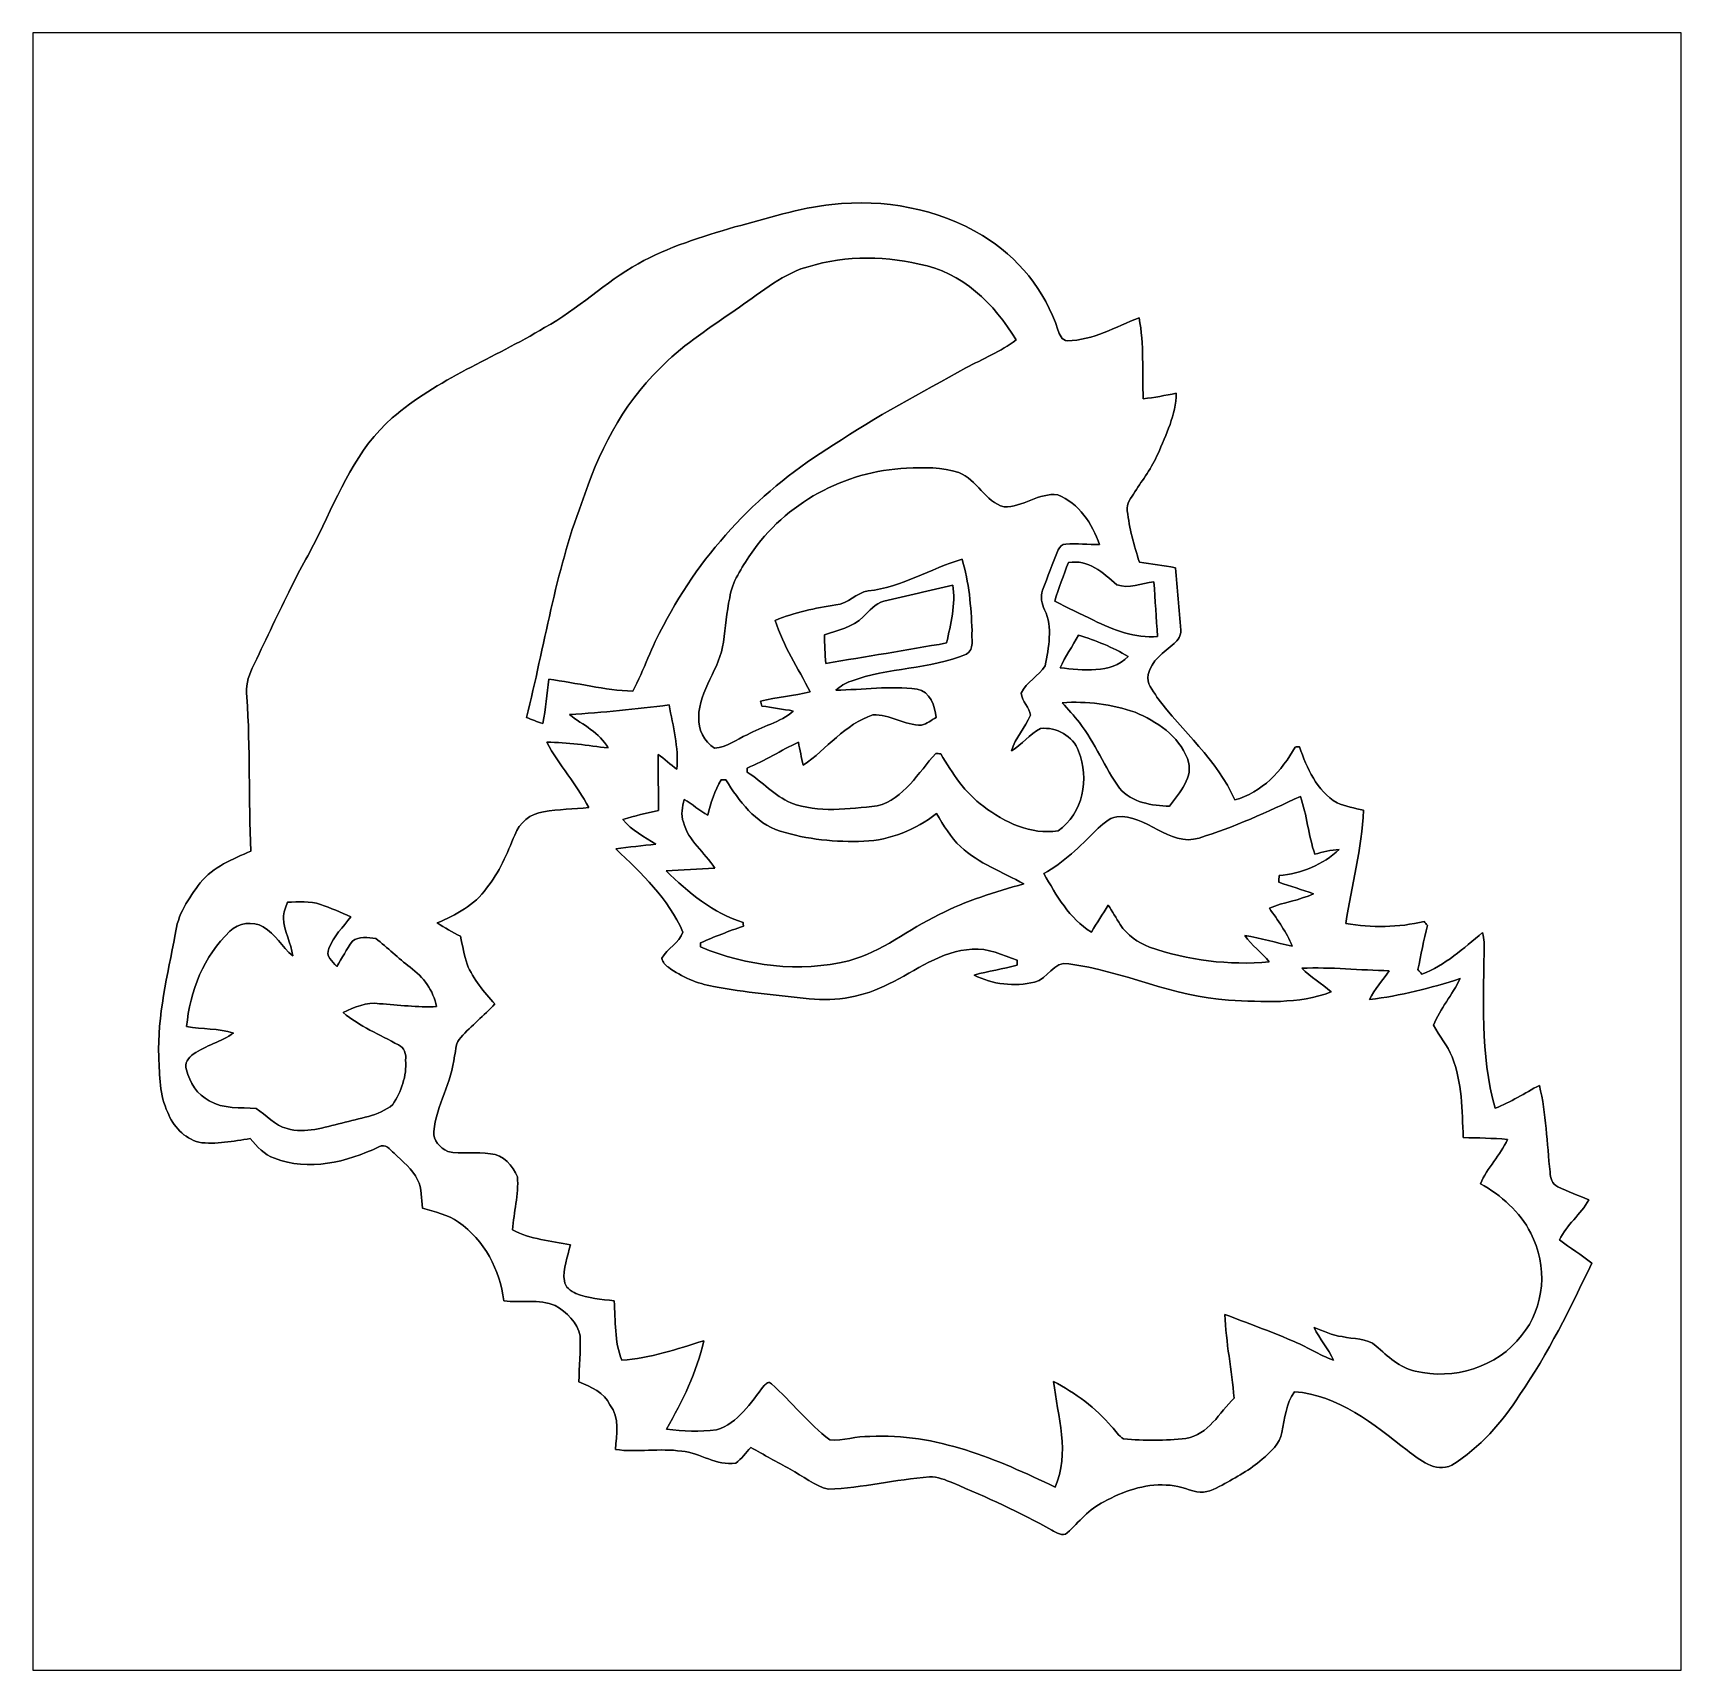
# Model space of a CAD drawing. Header units: centimetres. Extents: x -16.8 to 16.8, y -16.7 to 16.7.
import ezdxf

# ---------------------------------------------------------------- set-up
doc = ezdxf.new("R2010")
doc.units = ezdxf.units.CM
doc.header["$MEASUREMENT"] = 0
doc.layers.add('Layer 1', color=7, linetype='Continuous')

msp = doc.modelspace()

# ---------------------------------------------------------------- linework, layer by layer
at = {"layer": 'Layer 1', "color": 7}
for points, knots in [([(-16.77458, 16.66875), (-16.77458, 16.66875), (16.77458, 16.66875), (16.77458, 16.66875), (16.77458, 16.66875), (16.77458, 16.66875), (16.77458, -16.66875), (16.77458, -16.66875), (16.77458, -16.66875), (16.77458, -16.66875), (-16.77458, -16.66875), (-16.77458, -16.66875), (-16.77458, -16.66875), (-16.77458, -16.66875), (-16.77458, 16.66875), (-16.77458, 16.66875), (-16.77458, 16.66875), (-16.77458, 16.66875), (-16.77458, 16.66875), (-16.77458, 16.66875)], [0, 0, 0, 0, 0.16666667, 0.16666667, 0.16666667, 0.16666667, 0.33333333, 0.33333333, 0.33333333, 0.33333333, 0.5, 0.5, 0.5, 0.5, 0.66666667, 0.66666667, 0.66666667, 0.66666667, 1, 1, 1, 1]), ([(-0.51047, 13.17413), (-1.1878, 13.1064), (-1.83303, 12.88203), (-2.48991, 12.71729), (-2.48991, 12.71729), (-3.15983, 12.51373), (-3.8414, 12.31582), (-4.45417, 11.96834), (-4.45417, 11.96834), (-5.13115, 11.59545), (-5.6829, 11.03736), (-6.36164, 10.66729), (-6.36164, 10.66729), (-7.39034, 10.04676), (-8.54393, 9.62025), (-9.46397, 8.82897), (-9.46397, 8.82897), (-10.17976, 8.19961), (-10.54276, 7.30391), (-10.94987, 6.46818), (-10.94987, 6.46818), (-11.14037, 6.06496), (-11.38555, 5.6896), (-11.56441, 5.28038), (-11.56441, 5.28038), (-11.82335, 4.76885), (-12.06324, 4.24815), (-12.31089, 3.73133), (-12.31089, 3.73133), (-12.39732, 3.54965), (-12.45376, 3.34962), (-12.41848, 3.14643), (-12.41848, 3.14643), (-12.3511, 2.1015), (-12.38709, 1.0541), (-12.33664, 0.00917), (-12.33664, 0.00917), (-12.70882, -0.15452), (-13.10499, -0.31044), (-13.37028, -0.63535), (-13.37028, -0.63535), (-13.59641, -0.95356), (-13.84335, -1.29081), (-13.87651, -1.69333), (-13.87651, -1.69333), (-14.0402, -2.51531), (-14.23917, -3.34045), (-14.21518, -4.1843), (-14.21518, -4.1843), (-14.19366, -4.56318), (-14.19931, -4.96288), (-14.03068, -5.31319), (-14.03068, -5.31319), (-13.92802, -5.59506), (-13.69131, -5.83882), (-13.39956, -5.92032), (-13.39956, -5.92032), (-13.04925, -5.97711), (-12.69718, -5.8928), (-12.35075, -5.84659), (-12.35075, -5.84659), (-12.21458, -6.00851), (-12.06712, -6.17749), (-11.86039, -6.24805), (-11.86039, -6.24805), (-11.16577, -6.51792), (-10.38296, -6.32566), (-9.73279, -6.01521), (-9.73279, -6.01521), (-9.59697, -5.93584), (-9.51089, -6.07166), (-9.42305, -6.14116), (-9.42305, -6.14116), (-9.25477, -6.31331), (-9.04769, -6.46077), (-8.94644, -6.6869), (-8.94644, -6.6869), (-8.84978, -6.86329), (-8.87413, -7.07072), (-8.8459, -7.26369), (-8.8459, -7.26369), (-8.59614, -7.34095), (-8.32803, -7.39316), (-8.11071, -7.54768), (-8.11071, -7.54768), (-7.58437, -7.90963), (-7.27181, -8.52346), (-7.18891, -9.14788), (-7.18891, -9.14788), (-6.84142, -9.19903), (-6.47418, -9.10308), (-6.14363, -9.24736), (-6.14363, -9.24736), (-5.91573, -9.38248), (-5.68466, -9.59097), (-5.63668, -9.86437), (-5.63668, -9.86437), (-5.62222, -10.17693), (-5.65503, -10.48985), (-5.66173, -10.80276), (-5.66173, -10.80276), (-5.41549, -10.90189), (-5.14773, -11.01266), (-5.02814, -11.27125), (-5.02814, -11.27125), (-4.82635, -11.53336), (-4.89585, -11.87238), (-4.91772, -12.17648), (-4.91772, -12.17648), (-4.47075, -12.24386), (-4.01496, -12.14473), (-3.56694, -12.21246), (-3.56694, -12.21246), (-3.1877, -12.24351), (-2.86138, -12.5162), (-2.4698, -12.45623), (-2.4698, -12.45623), (-2.34915, -12.36874), (-2.26166, -12.24456), (-2.16147, -12.13591), (-2.16147, -12.13591), (-1.89689, -12.28796), (-1.6256, -12.42801), (-1.36031, -12.5797), (-1.36031, -12.5797), (-1.10243, -12.71552), (-0.86819, -12.91872), (-0.58103, -12.98751), (-0.58103, -12.98751), (0.10971, -12.95259), (0.78846, -12.79419), (1.47673, -12.73281), (1.47673, -12.73281), (1.64289, -12.73104), (1.80199, -12.79737), (1.95404, -12.8591), (1.95404, -12.8591), (2.63737, -13.15014), (3.31752, -13.45283), (3.96275, -13.82254), (3.96275, -13.82254), (4.05589, -13.86346), (4.18359, -13.96577), (4.27884, -13.8744), (4.27884, -13.8744), (4.51979, -13.65638), (4.72616, -13.38862), (5.0225, -13.2401), (5.0225, -13.2401), (5.41302, -13.03549), (5.84623, -12.87145), (6.29567, -12.90285), (6.29567, -12.90285), (6.51122, -12.90144), (6.70948, -12.98893), (6.91515, -13.04008), (6.91515, -13.04008), (7.10212, -13.07959), (7.27534, -12.9861), (7.43409, -12.90249), (7.43409, -12.90249), (7.7156, -12.74339), (8.00382, -12.59099), (8.24865, -12.3765), (8.24865, -12.3765), (8.41728, -12.22904), (8.60778, -12.06288), (8.64835, -11.83111), (8.64835, -11.83111), (8.70338, -11.54818), (8.73513, -11.24585), (8.9027, -11.00279), (8.9027, -11.00279), (9.79876, -11.05853), (10.52019, -11.66742), (11.19822, -12.192), (11.19822, -12.192), (11.45822, -12.38709), (11.76161, -12.66014), (12.11086, -12.49927), (12.11086, -12.49927), (12.67636, -12.13732), (13.13533, -11.62438), (13.49516, -11.06064), (13.49516, -11.06064), (14.06984, -10.21962), (14.51857, -9.3024), (14.95637, -8.38553), (14.95637, -8.38553), (14.74717, -8.21302), (14.51681, -8.0705), (14.29985, -7.90998), (14.29985, -7.90998), (14.43884, -7.60166), (14.73482, -7.39281), (14.89569, -7.09401), (14.89569, -7.09401), (14.68614, -7.0044), (14.47059, -6.92785), (14.26633, -6.82696), (14.26633, -6.82696), (14.15239, -6.77757), (14.10829, -6.64175), (14.1097, -6.52604), (14.1097, -6.52604), (14.04126, -5.93831), (14.03138, -5.34), (13.89239, -4.76179), (13.89239, -4.76179), (13.59359, -4.92054), (13.30819, -5.10575), (12.99034, -5.2264), (12.99034, -5.2264), (12.67531, -4.13032), (12.76103, -2.97286), (12.76844, -1.8475), (12.76844, -1.8475), (12.76456, -1.78153), (12.74904, -1.71697), (12.73492, -1.65276), (12.73492, -1.65276), (12.34546, -1.96391), (11.97575, -2.32516), (11.49632, -2.49484), (11.49632, -2.49484), (11.46951, -2.46486), (11.44305, -2.43523), (11.41695, -2.40594), (11.41695, -2.40594), (11.48045, -2.10538), (11.53971, -1.80411), (11.61027, -1.5053), (11.61027, -1.5053), (11.5884, -1.47884), (11.56688, -1.45239), (11.54571, -1.42628), (11.54571, -1.42628), (11.02184, -1.54799), (10.47785, -1.55928), (9.94869, -1.46403), (9.94869, -1.46403), (10.07392, -0.69674), (10.27677, 0.06103), (10.3124, 0.84067), (10.3124, 0.84067), (10.13037, 0.88477), (9.94198, 0.91369), (9.77194, 0.99413), (9.77194, 0.99413), (9.3532, 1.23402), (9.15917, 1.70145), (9.00889, 2.13466), (9.00889, 2.13466), (8.98701, 2.13289), (8.94292, 2.12866), (8.92104, 2.1269), (8.92104, 2.1269), (8.64905, 1.64394), (8.24371, 1.19662), (7.68914, 1.05163), (7.68914, 1.05163), (7.33848, 1.87184), (6.62164, 2.43628), (6.10694, 3.14431), (6.10694, 3.14431), (6.02262, 3.28366), (5.88327, 3.42053), (5.92984, 3.60116), (5.92984, 3.60116), (5.98099, 3.88832), (6.25616, 4.05412), (6.45407, 4.23616), (6.45407, 4.23616), (6.53697, 4.30142), (6.59836, 4.40055), (6.59165, 4.50885), (6.59165, 4.50885), (6.5599, 4.93219), (6.5218, 5.35481), (6.48194, 5.77744), (6.48194, 5.77744), (6.23852, 5.82401), (5.99299, 5.85964), (5.74746, 5.89351), (5.74746, 5.89351), (5.63633, 6.23358), (5.54637, 6.58142), (5.50227, 6.93667), (5.50227, 6.93667), (5.47405, 7.09048), (5.58588, 7.20513), (5.65679, 7.32331), (5.65679, 7.32331), (5.81942, 7.5752), (6.00146, 7.81826), (6.12281, 8.09413), (6.12281, 8.09413), (6.29391, 8.49066), (6.49005, 8.89388), (6.49993, 9.3345), (6.49993, 9.3345), (6.27803, 9.28405), (6.05296, 9.24736), (5.82754, 9.21773), (5.82754, 9.21773), (5.80425, 9.76806), (5.84553, 10.32404), (5.74287, 10.86873), (5.74287, 10.86873), (5.26627, 10.68776), (4.80836, 10.40447), (4.28449, 10.40165), (4.28449, 10.40165), (4.16666, 10.40694), (4.12291, 10.53077), (4.09011, 10.6239), (4.09011, 10.6239), (3.83081, 11.41977), (3.27342, 12.11051), (2.55693, 12.5409), (2.55693, 12.5409), (1.645, 13.09264), (0.54363, 13.29725), (-0.51047, 13.17413)], [0, 0, 0, 0, 0.01219512, 0.01219512, 0.01219512, 0.01219512, 0.02439024, 0.02439024, 0.02439024, 0.02439024, 0.03658537, 0.03658537, 0.03658537, 0.03658537, 0.04878049, 0.04878049, 0.04878049, 0.04878049, 0.06097561, 0.06097561, 0.06097561, 0.06097561, 0.07317073, 0.07317073, 0.07317073, 0.07317073, 0.08536585, 0.08536585, 0.08536585, 0.08536585, 0.09756098, 0.09756098, 0.09756098, 0.09756098, 0.1097561, 0.1097561, 0.1097561, 0.1097561, 0.12195122, 0.12195122, 0.12195122, 0.12195122, 0.13414634, 0.13414634, 0.13414634, 0.13414634, 0.14634146, 0.14634146, 0.14634146, 0.14634146, 0.15853659, 0.15853659, 0.15853659, 0.15853659, 0.17073171, 0.17073171, 0.17073171, 0.17073171, 0.18292683, 0.18292683, 0.18292683, 0.18292683, 0.19512195, 0.19512195, 0.19512195, 0.19512195, 0.20731707, 0.20731707, 0.20731707, 0.20731707, 0.2195122, 0.2195122, 0.2195122, 0.2195122, 0.23170732, 0.23170732, 0.23170732, 0.23170732, 0.24390244, 0.24390244, 0.24390244, 0.24390244, 0.25609756, 0.25609756, 0.25609756, 0.25609756, 0.26829268, 0.26829268, 0.26829268, 0.26829268, 0.2804878, 0.2804878, 0.2804878, 0.2804878, 0.29268293, 0.29268293, 0.29268293, 0.29268293, 0.30487805, 0.30487805, 0.30487805, 0.30487805, 0.31707317, 0.31707317, 0.31707317, 0.31707317, 0.32926829, 0.32926829, 0.32926829, 0.32926829, 0.34146341, 0.34146341, 0.34146341, 0.34146341, 0.35365854, 0.35365854, 0.35365854, 0.35365854, 0.36585366, 0.36585366, 0.36585366, 0.36585366, 0.37804878, 0.37804878, 0.37804878, 0.37804878, 0.3902439, 0.3902439, 0.3902439, 0.3902439, 0.40243902, 0.40243902, 0.40243902, 0.40243902, 0.41463415, 0.41463415, 0.41463415, 0.41463415, 0.42682927, 0.42682927, 0.42682927, 0.42682927, 0.43902439, 0.43902439, 0.43902439, 0.43902439, 0.45121951, 0.45121951, 0.45121951, 0.45121951, 0.46341463, 0.46341463, 0.46341463, 0.46341463, 0.47560976, 0.47560976, 0.47560976, 0.47560976, 0.48780488, 0.48780488, 0.48780488, 0.48780488, 0.5, 0.5, 0.5, 0.5, 0.51219512, 0.51219512, 0.51219512, 0.51219512, 0.52439024, 0.52439024, 0.52439024, 0.52439024, 0.53658537, 0.53658537, 0.53658537, 0.53658537, 0.54878049, 0.54878049, 0.54878049, 0.54878049, 0.56097561, 0.56097561, 0.56097561, 0.56097561, 0.57317073, 0.57317073, 0.57317073, 0.57317073, 0.58536585, 0.58536585, 0.58536585, 0.58536585, 0.59756098, 0.59756098, 0.59756098, 0.59756098, 0.6097561, 0.6097561, 0.6097561, 0.6097561, 0.62195122, 0.62195122, 0.62195122, 0.62195122, 0.63414634, 0.63414634, 0.63414634, 0.63414634, 0.64634146, 0.64634146, 0.64634146, 0.64634146, 0.65853659, 0.65853659, 0.65853659, 0.65853659, 0.67073171, 0.67073171, 0.67073171, 0.67073171, 0.68292683, 0.68292683, 0.68292683, 0.68292683, 0.69512195, 0.69512195, 0.69512195, 0.69512195, 0.70731707, 0.70731707, 0.70731707, 0.70731707, 0.7195122, 0.7195122, 0.7195122, 0.7195122, 0.73170732, 0.73170732, 0.73170732, 0.73170732, 0.74390244, 0.74390244, 0.74390244, 0.74390244, 0.75609756, 0.75609756, 0.75609756, 0.75609756, 0.76829268, 0.76829268, 0.76829268, 0.76829268, 0.7804878, 0.7804878, 0.7804878, 0.7804878, 0.79268293, 0.79268293, 0.79268293, 0.79268293, 0.80487805, 0.80487805, 0.80487805, 0.80487805, 0.81707317, 0.81707317, 0.81707317, 0.81707317, 0.82926829, 0.82926829, 0.82926829, 0.82926829, 0.84146341, 0.84146341, 0.84146341, 0.84146341, 0.85365854, 0.85365854, 0.85365854, 0.85365854, 0.86585366, 0.86585366, 0.86585366, 0.86585366, 0.87804878, 0.87804878, 0.87804878, 0.87804878, 0.8902439, 0.8902439, 0.8902439, 0.8902439, 0.90243902, 0.90243902, 0.90243902, 0.90243902, 0.91463415, 0.91463415, 0.91463415, 0.91463415, 0.92682927, 0.92682927, 0.92682927, 0.92682927, 0.93902439, 0.93902439, 0.93902439, 0.93902439, 0.95121951, 0.95121951, 0.95121951, 0.95121951, 0.96341463, 0.96341463, 0.96341463, 0.96341463, 0.97560976, 0.97560976, 0.97560976, 0.97560976, 1, 1, 1, 1]), ([(-1.14194, 11.86321), (-0.36901, 12.12356), (0.47519, 12.15284), (1.26683, 11.95987), (1.26683, 11.95987), (2.13219, 11.81206), (2.80494, 11.14531), (3.23815, 10.41717), (3.23815, 10.41717), (2.92488, 10.18046), (2.55976, 10.03194), (2.2165, 9.84673), (2.2165, 9.84673), (1.30563, 9.34473), (0.38559, 8.85578), (-0.48084, 8.27828), (-0.48084, 8.27828), (-1.93499, 7.39457), (-3.15736, 6.12105), (-3.93735, 4.60551), (-3.93735, 4.60551), (-4.17971, 4.17477), (-4.33493, 3.70276), (-4.56142, 3.26461), (-4.56142, 3.26461), (-5.14244, 3.27978), (-5.7023, 3.43888), (-6.27556, 3.50837), (-6.27556, 3.50837), (-6.30555, 3.2071), (-6.33483, 2.90477), (-6.39763, 2.60773), (-6.39763, 2.60773), (-6.51051, 2.64195), (-6.62058, 2.68393), (-6.72853, 2.73121), (-6.72853, 2.73121), (-6.36058, 4.18394), (-6.14398, 5.67972), (-5.60811, 7.08625), (-5.60811, 7.08625), (-5.27262, 8.09625), (-4.79601, 9.09144), (-4.0132, 9.83368), (-4.0132, 9.83368), (-3.59093, 10.28206), (-3.06987, 10.61473), (-2.56752, 10.96433), (-2.56752, 10.96433), (-2.09832, 11.27266), (-1.67393, 11.66107), (-1.14194, 11.86321)], [0, 0, 0, 0, 0.07142857, 0.07142857, 0.07142857, 0.07142857, 0.14285714, 0.14285714, 0.14285714, 0.14285714, 0.21428571, 0.21428571, 0.21428571, 0.21428571, 0.28571429, 0.28571429, 0.28571429, 0.28571429, 0.35714286, 0.35714286, 0.35714286, 0.35714286, 0.42857143, 0.42857143, 0.42857143, 0.42857143, 0.5, 0.5, 0.5, 0.5, 0.57142857, 0.57142857, 0.57142857, 0.57142857, 0.64285714, 0.64285714, 0.64285714, 0.64285714, 0.71428571, 0.71428571, 0.71428571, 0.71428571, 0.78571429, 0.78571429, 0.78571429, 0.78571429, 0.85714286, 0.85714286, 0.85714286, 0.85714286, 1, 1, 1, 1]), ([(-2.16711, 6.04837), (-1.46756, 7.09577), (-0.24448, 7.747), (1.00612, 7.80627), (1.00612, 7.80627), (1.36278, 7.82285), (1.73037, 7.8292), (2.07398, 7.71631), (2.07398, 7.71631), (2.44616, 7.57731), (2.60562, 7.12294), (2.99297, 7.01604), (2.99297, 7.01604), (3.3715, 7.00334), (3.7024, 7.31767), (4.08623, 7.26264), (4.08623, 7.26264), (4.51661, 7.09436), (4.79107, 6.67067), (4.93607, 6.24946), (4.93607, 6.24946), (4.70747, 6.25404), (4.47816, 6.27309), (4.25027, 6.25934), (4.25027, 6.25934), (4.1783, 6.25898), (4.12362, 6.20219), (4.09575, 6.14116), (4.09575, 6.14116), (3.98074, 5.87128), (3.88197, 5.5947), (3.7786, 5.31989), (3.7786, 5.31989), (3.72745, 5.18901), (3.75885, 5.04366), (3.82023, 4.9216), (3.82023, 4.9216), (3.99062, 4.56247), (3.8989, 4.15537), (3.83046, 3.78354), (3.83046, 3.78354), (3.69817, 3.57505), (3.44734, 3.45511), (3.34504, 3.22227), (3.34504, 3.22227), (3.34998, 3.05647), (3.51896, 2.93264), (3.53095, 2.77319), (3.53095, 2.77319), (3.42441, 2.5206), (3.22121, 2.31669), (3.14219, 2.0507), (3.14219, 2.0507), (3.36127, 2.17276), (3.51296, 2.38831), (3.7338, 2.50402), (3.7338, 2.50402), (4.05977, 2.54), (4.3942, 2.3555), (4.51203, 2.04082), (4.51203, 2.04082), (4.72934, 1.49225), (4.60587, 0.76623), (4.09257, 0.42263), (4.09257, 0.42263), (3.54295, 0.33408), (3.00426, 0.59267), (2.57881, 0.91863), (2.57881, 0.91863), (2.19604, 1.1878), (1.94275, 1.59456), (1.70498, 1.9879), (1.70498, 1.9879), (1.67922, 1.99037), (1.62807, 1.99566), (1.60232, 1.99813), (1.60232, 1.99813), (1.24778, 1.60726), (0.9585, 1.07244), (0.41204, 0.92886), (0.41204, 0.92886), (-0.16969, 0.86924), (-0.7807, 0.7807), (-1.34373, 0.98813), (-1.34373, 0.98813), (-1.68028, 1.13806), (-1.92758, 1.41958), (-2.23449, 1.61537), (-2.23449, 1.61537), (-2.23485, 1.63654), (-2.2352, 1.67852), (-2.23555, 1.69968), (-2.23555, 1.69968), (-1.87431, 1.84714), (-1.54552, 2.06058), (-1.19274, 2.22567), (-1.19274, 2.22567), (-1.16134, 2.06904), (-1.13206, 1.9117), (-1.09538, 1.75577), (-1.09538, 1.75577), (-0.61242, 2.08209), (-0.25047, 2.59891), (0.32385, 2.78059), (0.32385, 2.78059), (0.66993, 2.80811), (0.96943, 2.56187), (1.31621, 2.57175), (1.31621, 2.57175), (1.42311, 2.60385), (1.51201, 2.67653), (1.61114, 2.72556), (1.61114, 2.72556), (1.58962, 2.95734), (1.48802, 3.26708), (1.22237, 3.30553), (1.22237, 3.30553), (0.67169, 3.38138), (0.11889, 3.29177), (-0.43286, 3.28471), (-0.43286, 3.28471), (-0.34078, 3.36338), (-0.24059, 3.43429), (-0.12206, 3.46851), (-0.12206, 3.46851), (0.63606, 3.7532), (1.47708, 3.70276), (2.22568, 4.02167), (2.22568, 4.02167), (2.39783, 4.10986), (2.32445, 4.34622), (2.34244, 4.49721), (2.34244, 4.49721), (2.32022, 4.98616), (2.28494, 5.48323), (2.13783, 5.95277), (2.13783, 5.95277), (1.49401, 5.75839), (0.90558, 5.38339), (0.2286, 5.30578), (0.2286, 5.30578), (-0.01729, 5.27368), (-0.17956, 5.04014), (-0.42933, 5.02073), (-0.42933, 5.02073), (-0.8509, 4.95582), (-1.27141, 4.87116), (-1.66582, 4.70429), (-1.66582, 4.70429), (-1.50001, 4.18782), (-1.20262, 3.72992), (-0.95285, 3.25261), (-0.95285, 3.25261), (-1.28446, 3.15842), (-1.6323, 3.14748), (-1.96568, 3.06246), (-1.96568, 3.06246), (-1.95898, 3.03742), (-1.94522, 2.98732), (-1.93851, 2.96228), (-1.93851, 2.96228), (-1.72473, 2.92876), (-1.50989, 2.89913), (-1.29646, 2.86067), (-1.29646, 2.86067), (-1.56457, 2.62431), (-1.92864, 2.55129), (-2.23485, 2.37808), (-2.23485, 2.37808), (-2.45357, 2.28353), (-2.65148, 2.11772), (-2.89913, 2.10679), (-2.89913, 2.10679), (-3.10868, 2.23732), (-3.24026, 2.48532), (-3.22157, 2.73403), (-3.22157, 2.73403), (-3.22157, 3.29247), (-2.7813, 3.72145), (-2.71992, 4.26614), (-2.71992, 4.26614), (-2.66982, 4.566), (-2.65783, 4.87116), (-2.59186, 5.16855), (-2.59186, 5.16855), (-2.54564, 5.49875), (-2.34491, 5.77709), (-2.16711, 6.04837)], [0, 0, 0, 0, 0.02083333, 0.02083333, 0.02083333, 0.02083333, 0.04166667, 0.04166667, 0.04166667, 0.04166667, 0.0625, 0.0625, 0.0625, 0.0625, 0.08333333, 0.08333333, 0.08333333, 0.08333333, 0.10416667, 0.10416667, 0.10416667, 0.10416667, 0.125, 0.125, 0.125, 0.125, 0.14583333, 0.14583333, 0.14583333, 0.14583333, 0.16666667, 0.16666667, 0.16666667, 0.16666667, 0.1875, 0.1875, 0.1875, 0.1875, 0.20833333, 0.20833333, 0.20833333, 0.20833333, 0.22916667, 0.22916667, 0.22916667, 0.22916667, 0.25, 0.25, 0.25, 0.25, 0.27083333, 0.27083333, 0.27083333, 0.27083333, 0.29166667, 0.29166667, 0.29166667, 0.29166667, 0.3125, 0.3125, 0.3125, 0.3125, 0.33333333, 0.33333333, 0.33333333, 0.33333333, 0.35416667, 0.35416667, 0.35416667, 0.35416667, 0.375, 0.375, 0.375, 0.375, 0.39583333, 0.39583333, 0.39583333, 0.39583333, 0.41666667, 0.41666667, 0.41666667, 0.41666667, 0.4375, 0.4375, 0.4375, 0.4375, 0.45833333, 0.45833333, 0.45833333, 0.45833333, 0.47916667, 0.47916667, 0.47916667, 0.47916667, 0.5, 0.5, 0.5, 0.5, 0.52083333, 0.52083333, 0.52083333, 0.52083333, 0.54166667, 0.54166667, 0.54166667, 0.54166667, 0.5625, 0.5625, 0.5625, 0.5625, 0.58333333, 0.58333333, 0.58333333, 0.58333333, 0.60416667, 0.60416667, 0.60416667, 0.60416667, 0.625, 0.625, 0.625, 0.625, 0.64583333, 0.64583333, 0.64583333, 0.64583333, 0.66666667, 0.66666667, 0.66666667, 0.66666667, 0.6875, 0.6875, 0.6875, 0.6875, 0.70833333, 0.70833333, 0.70833333, 0.70833333, 0.72916667, 0.72916667, 0.72916667, 0.72916667, 0.75, 0.75, 0.75, 0.75, 0.77083333, 0.77083333, 0.77083333, 0.77083333, 0.79166667, 0.79166667, 0.79166667, 0.79166667, 0.8125, 0.8125, 0.8125, 0.8125, 0.83333333, 0.83333333, 0.83333333, 0.83333333, 0.85416667, 0.85416667, 0.85416667, 0.85416667, 0.875, 0.875, 0.875, 0.875, 0.89583333, 0.89583333, 0.89583333, 0.89583333, 0.91666667, 0.91666667, 0.91666667, 0.91666667, 0.9375, 0.9375, 0.9375, 0.9375, 0.95833333, 0.95833333, 0.95833333, 0.95833333, 1, 1, 1, 1]), ([(4.30248, 5.8861), (4.70888, 5.9503), (5.01086, 5.67725), (5.28955, 5.43313), (5.28955, 5.43313), (5.53332, 5.33576), (5.79473, 5.47299), (6.04485, 5.48887), (6.04485, 5.48887), (6.06778, 5.11951), (6.09282, 4.7498), (6.11964, 4.38044), (6.11964, 4.38044), (5.66138, 4.3367), (5.22005, 4.5145), (4.81506, 4.70853), (4.81506, 4.70853), (4.55295, 4.84046), (4.28449, 4.959), (4.02625, 5.09834), (4.02625, 5.09834), (4.10386, 5.3661), (4.21146, 5.62328), (4.30248, 5.8861)], [0, 0, 0, 0, 0.14285714, 0.14285714, 0.14285714, 0.14285714, 0.28571429, 0.28571429, 0.28571429, 0.28571429, 0.42857143, 0.42857143, 0.42857143, 0.42857143, 0.57142857, 0.57142857, 0.57142857, 0.57142857, 0.71428571, 0.71428571, 0.71428571, 0.71428571, 1, 1, 1, 1]), ([(0.54927, 5.09446), (1.01282, 5.21723), (1.48449, 5.30613), (1.94874, 5.42678), (1.94874, 5.42678), (2.01366, 5.03237), (1.90853, 4.63021), (1.82351, 4.24603), (1.82351, 4.24603), (1.00471, 4.09928), (0.1838, 3.96628), (-0.63641, 3.83046), (-0.63641, 3.83046), (-0.64735, 4.02484), (-0.6604, 4.21781), (-0.66181, 4.41184), (-0.66181, 4.41184), (-0.38947, 4.50109), (-0.08361, 4.56565), (0.12524, 4.77767), (0.12524, 4.77767), (0.25682, 4.89514), (0.36654, 5.05389), (0.54927, 5.09446)], [0, 0, 0, 0, 0.14285714, 0.14285714, 0.14285714, 0.14285714, 0.28571429, 0.28571429, 0.28571429, 0.28571429, 0.42857143, 0.42857143, 0.42857143, 0.42857143, 0.57142857, 0.57142857, 0.57142857, 0.57142857, 0.71428571, 0.71428571, 0.71428571, 0.71428571, 1, 1, 1, 1]), ([(4.5085, 4.40478), (4.85951, 4.29824), (5.20524, 4.16031), (5.52097, 3.97192), (5.52097, 3.97192), (5.16008, 3.60574), (4.59352, 3.69888), (4.13456, 3.73874), (4.13456, 3.73874), (4.24074, 3.97087), (4.38538, 4.18183), (4.5085, 4.40478)], [0, 0, 0, 0, 0.25, 0.25, 0.25, 0.25, 0.5, 0.5, 0.5, 0.5, 1, 1, 1, 1]), ([(4.17654, 3.0293), (4.67713, 3.06423), (5.18548, 2.99826), (5.65961, 2.83422), (5.65961, 2.83422), (6.09953, 2.65218), (6.54861, 2.35409), (6.72606, 1.89195), (6.72606, 1.89195), (6.87176, 1.50495), (6.56378, 1.20826), (6.36376, 0.9211), (6.36376, 0.9211), (6.00181, 0.9338), (5.59223, 0.99554), (5.34564, 1.2887), (5.34564, 1.2887), (5.03237, 1.7085), (4.85316, 2.21156), (4.5272, 2.62361), (4.5272, 2.62361), (4.42066, 2.76789), (4.29366, 2.89419), (4.17654, 3.0293)], [0, 0, 0, 0, 0.14285714, 0.14285714, 0.14285714, 0.14285714, 0.28571429, 0.28571429, 0.28571429, 0.28571429, 0.42857143, 0.42857143, 0.42857143, 0.42857143, 0.57142857, 0.57142857, 0.57142857, 0.57142857, 0.71428571, 0.71428571, 0.71428571, 0.71428571, 1, 1, 1, 1]), ([(-5.85258, 2.78694), (-5.17454, 2.83104), (-4.49862, 2.89736), (-3.82517, 2.9845), (-3.82517, 2.9845), (-3.74579, 2.55305), (-3.62691, 2.11808), (-3.66818, 1.67534), (-3.66818, 1.67534), (-3.80506, 1.76424), (-3.90948, 1.89442), (-4.05059, 1.97732), (-4.05059, 1.97732), (-4.05201, 1.59632), (-4.03789, 1.21532), (-4.03931, 0.83397), (-4.03931, 0.83397), (-4.28343, 0.78423), (-4.52614, 0.72602), (-4.76356, 0.65052), (-4.76356, 0.65052), (-4.58929, 0.42474), (-4.32717, 0.30127), (-4.09434, 0.14676), (-4.09434, 0.14676), (-4.36668, 0.11783), (-4.63973, 0.09419), (-4.91031, 0.05397), (-4.91031, 0.05397), (-4.38291, -0.4445), (-3.83787, -0.96379), (-3.54506, -1.64148), (-3.54506, -1.64148), (-3.61703, -1.8669), (-3.86609, -1.96815), (-3.96981, -2.17382), (-3.96981, -2.17382), (-3.96169, -2.25354), (-3.90102, -2.31281), (-3.84034, -2.35867), (-3.84034, -2.35867), (-3.56976, -2.55552), (-3.25438, -2.69099), (-2.92382, -2.74638), (-2.92382, -2.74638), (-2.27894, -2.86949), (-1.62419, -2.92735), (-0.9719, -2.99755), (-0.9719, -2.99755), (-0.41734, -3.05858), (0.15311, -2.95522), (0.6477, -2.69663), (0.6477, -2.69663), (1.19909, -2.43346), (1.71097, -2.01789), (2.34491, -1.99037), (2.34491, -1.99037), (2.66771, -1.95545), (2.95945, -2.11949), (3.25967, -2.2098), (3.25967, -2.2098), (3.26037, -2.2352), (3.26178, -2.286), (3.26249, -2.31175), (3.26249, -2.31175), (2.97321, -2.39642), (2.673, -2.43487), (2.38337, -2.51601), (2.38337, -2.51601), (2.75272, -2.70616), (3.21028, -2.76119), (3.61456, -2.65924), (3.61456, -2.65924), (3.88691, -2.60421), (3.99944, -2.2225), (4.30989, -2.28706), (4.30989, -2.28706), (5.41726, -2.43099), (6.44207, -2.9658), (7.56532, -3.02648), (7.56532, -3.02648), (8.25923, -3.06141), (8.98948, -3.11432), (9.652, -2.85856), (9.652, -2.85856), (9.4615, -2.6864), (9.23078, -2.56399), (9.05334, -2.37702), (9.05334, -2.37702), (9.64741, -2.34985), (10.24184, -2.42006), (10.83592, -2.42782), (10.83592, -2.42782), (10.70328, -2.62502), (10.535, -2.79894), (10.43446, -3.01625), (10.43446, -3.01625), (11.06205, -2.93582), (11.6773, -2.78447), (12.27808, -2.58763), (12.27808, -2.58763), (12.12215, -2.91888), (11.86709, -3.19617), (11.73692, -3.53977), (11.73692, -3.53977), (11.85157, -3.7592), (12.02514, -3.94794), (12.11262, -4.18289), (12.11262, -4.18289), (12.32429, -4.70182), (12.3123, -5.27332), (12.34122, -5.8233), (12.34122, -5.8233), (12.64038, -5.83636), (12.94165, -5.83283), (13.24046, -5.86493), (13.24046, -5.86493), (13.09723, -6.18843), (12.83194, -6.43996), (12.68977, -6.76416), (12.68977, -6.76416), (13.10852, -7.00546), (13.50116, -7.32755), (13.71353, -7.77169), (13.71353, -7.77169), (14.06419, -8.42257), (14.00704, -9.28546), (13.52656, -9.85661), (13.52656, -9.85661), (13.0369, -10.50149), (12.13838, -10.77277), (11.36474, -10.58192), (11.36474, -10.58192), (11.04477, -10.5096), (10.80417, -10.2803), (10.56675, -10.07075), (10.56675, -10.07075), (10.38225, -9.89506), (10.10285, -9.93881), (9.87354, -9.87742), (9.87354, -9.87742), (9.67211, -9.85661), (9.49113, -9.7663), (9.30698, -9.69081), (9.30698, -9.69081), (9.41317, -9.92893), (9.59238, -10.12472), (9.70315, -10.36073), (9.70315, -10.36073), (9.40682, -10.24784), (9.13765, -10.07604), (8.84449, -9.95609), (8.84449, -9.95609), (8.39541, -9.76877), (7.94103, -9.5952), (7.48489, -9.42693), (7.48489, -9.42693), (7.51628, -9.99772), (7.62317, -10.56076), (7.67786, -11.12908), (7.67786, -11.12908), (7.37517, -11.42788), (7.15574, -11.87556), (6.69713, -11.95246), (6.69713, -11.95246), (6.27556, -11.99621), (5.848, -11.99797), (5.42643, -11.96164), (5.42643, -11.96164), (5.32483, -11.90272), (5.26556, -11.79124), (5.18372, -11.71222), (5.18372, -11.71222), (4.86234, -11.32381), (4.44112, -11.03066), (4.00262, -10.78971), (4.00262, -10.78971), (4.07917, -11.49844), (4.34446, -12.25691), (4.0326, -12.94518), (4.0326, -12.94518), (2.8575, -12.37544), (1.59879, -11.83957), (0.26423, -11.91013), (0.26423, -11.91013), (-0.01129, -11.90272), (-0.28363, -12.00679), (-0.55563, -11.9821), (-0.55563, -11.9821), (-0.9906, -11.64802), (-1.32856, -11.2014), (-1.74166, -10.84157), (-1.74166, -10.84157), (-1.78717, -10.77912), (-1.85349, -10.83663), (-1.89018, -10.87755), (-1.89018, -10.87755), (-2.16394, -11.22045), (-2.41688, -11.64661), (-2.86244, -11.77713), (-2.86244, -11.77713), (-3.19828, -11.81629), (-3.54083, -11.81559), (-3.87526, -11.76232), (-3.87526, -11.76232), (-3.55424, -11.1947), (-3.25931, -10.60344), (-3.11856, -9.96244), (-3.11856, -9.96244), (-3.66466, -10.13672), (-4.21393, -10.31557), (-4.78931, -10.36144), (-4.78931, -10.36144), (-4.93995, -9.97514), (-4.91631, -9.55781), (-4.94242, -9.15211), (-4.94242, -9.15211), (-5.20312, -9.11542), (-5.47511, -9.10378), (-5.72029, -8.99936), (-5.72029, -8.99936), (-5.82683, -8.95033), (-5.94466, -8.87342), (-5.95665, -8.74536), (-5.95665, -8.74536), (-5.99546, -8.49418), (-5.88574, -8.25218), (-5.8353, -8.00982), (-5.8353, -8.00982), (-6.23076, -7.92233), (-6.64845, -7.9054), (-7.01111, -7.70537), (-7.01111, -7.70537), (-6.98641, -7.34483), (-6.88693, -6.98818), (-6.91092, -6.62623), (-6.91092, -6.62623), (-7.00864, -6.40045), (-7.19208, -6.16832), (-7.46054, -6.15879), (-7.46054, -6.15879), (-7.74806, -6.09177), (-8.0458, -6.18243), (-8.33191, -6.10799), (-8.33191, -6.10799), (-8.49136, -6.03779), (-8.62789, -5.88398), (-8.61483, -5.70159), (-8.61483, -5.70159), (-8.56439, -5.16608), (-8.24971, -4.69688), (-8.19185, -4.16313), (-8.19185, -4.16313), (-8.16504, -4.03719), (-8.17139, -3.88197), (-8.06662, -3.78672), (-8.06662, -3.78672), (-7.85001, -3.54471), (-7.59213, -3.34398), (-7.37235, -3.1048), (-7.37235, -3.1048), (-7.59354, -2.86173), (-7.80979, -2.60421), (-7.93715, -2.29764), (-7.93715, -2.29764), (-7.99465, -2.10961), (-8.03169, -1.91664), (-8.07297, -1.72508), (-8.07297, -1.72508), (-8.23383, -1.64112), (-8.39646, -1.55963), (-8.54393, -1.45309), (-8.54393, -1.45309), (-8.16786, -1.29011), (-7.78228, -1.09326), (-7.54204, -0.74859), (-7.54204, -0.74859), (-7.27816, -0.42968), (-7.12576, -0.04128), (-6.96666, 0.33584), (-6.96666, 0.33584), (-6.87705, 0.58314), (-6.64704, 0.77964), (-6.38175, 0.80751), (-6.38175, 0.80751), (-6.07801, 0.86819), (-5.76651, 0.8569), (-5.45959, 0.89288), (-5.45959, 0.89288), (-5.70054, 1.36349), (-6.06989, 1.75542), (-6.31402, 2.22391), (-6.31402, 2.22391), (-5.89492, 2.22426), (-5.48111, 2.15653), (-5.06589, 2.10961), (-5.06589, 2.10961), (-5.2391, 2.42323), (-5.57953, 2.57563), (-5.85258, 2.78694)], [0, 0, 0, 0, 0.01315789, 0.01315789, 0.01315789, 0.01315789, 0.02631579, 0.02631579, 0.02631579, 0.02631579, 0.03947368, 0.03947368, 0.03947368, 0.03947368, 0.05263158, 0.05263158, 0.05263158, 0.05263158, 0.06578947, 0.06578947, 0.06578947, 0.06578947, 0.07894737, 0.07894737, 0.07894737, 0.07894737, 0.09210526, 0.09210526, 0.09210526, 0.09210526, 0.10526316, 0.10526316, 0.10526316, 0.10526316, 0.11842105, 0.11842105, 0.11842105, 0.11842105, 0.13157895, 0.13157895, 0.13157895, 0.13157895, 0.14473684, 0.14473684, 0.14473684, 0.14473684, 0.15789474, 0.15789474, 0.15789474, 0.15789474, 0.17105263, 0.17105263, 0.17105263, 0.17105263, 0.18421053, 0.18421053, 0.18421053, 0.18421053, 0.19736842, 0.19736842, 0.19736842, 0.19736842, 0.21052632, 0.21052632, 0.21052632, 0.21052632, 0.22368421, 0.22368421, 0.22368421, 0.22368421, 0.23684211, 0.23684211, 0.23684211, 0.23684211, 0.25, 0.25, 0.25, 0.25, 0.26315789, 0.26315789, 0.26315789, 0.26315789, 0.27631579, 0.27631579, 0.27631579, 0.27631579, 0.28947368, 0.28947368, 0.28947368, 0.28947368, 0.30263158, 0.30263158, 0.30263158, 0.30263158, 0.31578947, 0.31578947, 0.31578947, 0.31578947, 0.32894737, 0.32894737, 0.32894737, 0.32894737, 0.34210526, 0.34210526, 0.34210526, 0.34210526, 0.35526316, 0.35526316, 0.35526316, 0.35526316, 0.36842105, 0.36842105, 0.36842105, 0.36842105, 0.38157895, 0.38157895, 0.38157895, 0.38157895, 0.39473684, 0.39473684, 0.39473684, 0.39473684, 0.40789474, 0.40789474, 0.40789474, 0.40789474, 0.42105263, 0.42105263, 0.42105263, 0.42105263, 0.43421053, 0.43421053, 0.43421053, 0.43421053, 0.44736842, 0.44736842, 0.44736842, 0.44736842, 0.46052632, 0.46052632, 0.46052632, 0.46052632, 0.47368421, 0.47368421, 0.47368421, 0.47368421, 0.48684211, 0.48684211, 0.48684211, 0.48684211, 0.5, 0.5, 0.5, 0.5, 0.51315789, 0.51315789, 0.51315789, 0.51315789, 0.52631579, 0.52631579, 0.52631579, 0.52631579, 0.53947368, 0.53947368, 0.53947368, 0.53947368, 0.55263158, 0.55263158, 0.55263158, 0.55263158, 0.56578947, 0.56578947, 0.56578947, 0.56578947, 0.57894737, 0.57894737, 0.57894737, 0.57894737, 0.59210526, 0.59210526, 0.59210526, 0.59210526, 0.60526316, 0.60526316, 0.60526316, 0.60526316, 0.61842105, 0.61842105, 0.61842105, 0.61842105, 0.63157895, 0.63157895, 0.63157895, 0.63157895, 0.64473684, 0.64473684, 0.64473684, 0.64473684, 0.65789474, 0.65789474, 0.65789474, 0.65789474, 0.67105263, 0.67105263, 0.67105263, 0.67105263, 0.68421053, 0.68421053, 0.68421053, 0.68421053, 0.69736842, 0.69736842, 0.69736842, 0.69736842, 0.71052632, 0.71052632, 0.71052632, 0.71052632, 0.72368421, 0.72368421, 0.72368421, 0.72368421, 0.73684211, 0.73684211, 0.73684211, 0.73684211, 0.75, 0.75, 0.75, 0.75, 0.76315789, 0.76315789, 0.76315789, 0.76315789, 0.77631579, 0.77631579, 0.77631579, 0.77631579, 0.78947368, 0.78947368, 0.78947368, 0.78947368, 0.80263158, 0.80263158, 0.80263158, 0.80263158, 0.81578947, 0.81578947, 0.81578947, 0.81578947, 0.82894737, 0.82894737, 0.82894737, 0.82894737, 0.84210526, 0.84210526, 0.84210526, 0.84210526, 0.85526316, 0.85526316, 0.85526316, 0.85526316, 0.86842105, 0.86842105, 0.86842105, 0.86842105, 0.88157895, 0.88157895, 0.88157895, 0.88157895, 0.89473684, 0.89473684, 0.89473684, 0.89473684, 0.90789474, 0.90789474, 0.90789474, 0.90789474, 0.92105263, 0.92105263, 0.92105263, 0.92105263, 0.93421053, 0.93421053, 0.93421053, 0.93421053, 0.94736842, 0.94736842, 0.94736842, 0.94736842, 0.96052632, 0.96052632, 0.96052632, 0.96052632, 0.97368421, 0.97368421, 0.97368421, 0.97368421, 1, 1, 1, 1]), ([(-2.76578, 1.46226), (-2.74179, 1.46156), (-2.69416, 1.46015), (-2.67018, 1.45944), (-2.67018, 1.45944), (-2.39995, 1.02799), (-2.07222, 0.57785), (-1.56528, 0.41451), (-1.56528, 0.41451), (-1.01565, 0.24659), (-0.43321, 0.18803), (0.14005, 0.20849), (0.14005, 0.20849), (0.67769, 0.23001), (1.19345, 0.44521), (1.61678, 0.77117), (1.61678, 0.77117), (1.76389, 0.53622), (1.90182, 0.28822), (2.10926, 0.09913), (2.10926, 0.09913), (2.47791, -0.24624), (2.96228, -0.41593), (3.39584, -0.66005), (3.39584, -0.66005), (2.80741, -0.8255), (2.21721, -0.99801), (1.67464, -1.28588), (1.67464, -1.28588), (1.0474, -1.57445), (0.51188, -2.05352), (-0.16898, -2.22321), (-0.16898, -2.22321), (-1.17228, -2.47509), (-2.23873, -2.33116), (-3.18735, -1.94381), (-3.18735, -1.94381), (-3.1877, -1.92334), (-3.18841, -1.88172), (-3.18876, -1.86126), (-3.18876, -1.86126), (-2.90019, -1.73919), (-2.61161, -1.61713), (-2.31246, -1.52329), (-2.31246, -1.52329), (-2.31316, -1.50354), (-2.31458, -1.46473), (-2.31528, -1.44498), (-2.31528, -1.44498), (-2.93158, -1.26189), (-3.43394, -0.82938), (-3.88655, -0.39053), (-3.88655, -0.39053), (-3.55706, -0.37359), (-3.22686, -0.35666), (-2.89736, -0.33655), (-2.89736, -0.33655), (-3.09986, -0.02011), (-3.4357, 0.21731), (-3.53201, 0.59619), (-3.53201, 0.59619), (-3.59057, 0.74965), (-3.55741, 0.90981), (-3.51825, 1.06151), (-3.51825, 1.06151), (-3.35174, 0.96202), (-3.20393, 0.83503), (-3.03706, 0.7366), (-3.03706, 0.7366), (-2.98238, 0.99095), (-2.88996, 1.23402), (-2.76578, 1.46226)], [0, 0, 0, 0, 0.05263158, 0.05263158, 0.05263158, 0.05263158, 0.10526316, 0.10526316, 0.10526316, 0.10526316, 0.15789474, 0.15789474, 0.15789474, 0.15789474, 0.21052632, 0.21052632, 0.21052632, 0.21052632, 0.26315789, 0.26315789, 0.26315789, 0.26315789, 0.31578947, 0.31578947, 0.31578947, 0.31578947, 0.36842105, 0.36842105, 0.36842105, 0.36842105, 0.42105263, 0.42105263, 0.42105263, 0.42105263, 0.47368421, 0.47368421, 0.47368421, 0.47368421, 0.52631579, 0.52631579, 0.52631579, 0.52631579, 0.57894737, 0.57894737, 0.57894737, 0.57894737, 0.63157895, 0.63157895, 0.63157895, 0.63157895, 0.68421053, 0.68421053, 0.68421053, 0.68421053, 0.73684211, 0.73684211, 0.73684211, 0.73684211, 0.78947368, 0.78947368, 0.78947368, 0.78947368, 0.84210526, 0.84210526, 0.84210526, 0.84210526, 0.89473684, 0.89473684, 0.89473684, 0.89473684, 1, 1, 1, 1]), ([(6.96383, 0.27446), (7.67468, 0.49495), (8.35413, 0.80363), (9.02547, 1.12289), (9.02547, 1.12289), (9.16164, 0.74013), (9.18598, 0.32808), (9.32145, -0.05574), (9.32145, -0.05574), (9.48302, -0.00776), (9.64706, 0.02822), (9.81569, 0.04233), (9.81569, 0.04233), (9.48655, -0.27446), (9.04487, -0.44909), (8.59367, -0.4893), (8.59367, -0.4893), (8.59049, -0.53516), (8.58802, -0.58103), (8.58555, -0.62689), (8.58555, -0.62689), (8.81839, -0.71085), (9.05933, -0.77399), (9.29146, -0.86184), (9.29146, -0.86184), (9.00571, -0.99554), (8.68574, -1.03293), (8.39505, -1.15288), (8.39505, -1.15288), (8.56262, -1.40123), (8.74995, -1.64253), (8.85578, -1.92617), (8.85578, -1.92617), (8.53334, -1.86161), (8.21902, -1.75895), (7.89376, -1.70956), (7.89376, -1.70956), (8.03663, -1.91064), (8.24054, -2.05705), (8.39364, -2.24931), (8.39364, -2.24931), (7.57167, -2.32057), (6.73453, -2.22003), (5.95595, -1.94698), (5.95595, -1.94698), (5.71959, -1.85526), (5.49628, -1.70392), (5.3594, -1.48696), (5.3594, -1.48696), (5.27544, -1.35643), (5.19959, -1.22167), (5.11528, -1.09185), (5.11528, -1.09185), (4.99992, -1.27388), (4.88774, -1.45838), (4.77026, -1.63936), (4.77026, -1.63936), (4.32012, -1.37089), (4.05836, -0.89182), (3.80506, -0.44979), (3.80506, -0.44979), (4.20617, -0.22013), (4.54131, 0.10195), (4.86198, 0.43004), (4.86198, 0.43004), (4.98969, 0.53834), (5.11281, 0.68404), (5.2892, 0.70661), (5.2892, 0.70661), (5.89456, 0.76976), (6.34471, 0.08326), (6.96383, 0.27446)], [0, 0, 0, 0, 0.05263158, 0.05263158, 0.05263158, 0.05263158, 0.10526316, 0.10526316, 0.10526316, 0.10526316, 0.15789474, 0.15789474, 0.15789474, 0.15789474, 0.21052632, 0.21052632, 0.21052632, 0.21052632, 0.26315789, 0.26315789, 0.26315789, 0.26315789, 0.31578947, 0.31578947, 0.31578947, 0.31578947, 0.36842105, 0.36842105, 0.36842105, 0.36842105, 0.42105263, 0.42105263, 0.42105263, 0.42105263, 0.47368421, 0.47368421, 0.47368421, 0.47368421, 0.52631579, 0.52631579, 0.52631579, 0.52631579, 0.57894737, 0.57894737, 0.57894737, 0.57894737, 0.63157895, 0.63157895, 0.63157895, 0.63157895, 0.68421053, 0.68421053, 0.68421053, 0.68421053, 0.73684211, 0.73684211, 0.73684211, 0.73684211, 0.78947368, 0.78947368, 0.78947368, 0.78947368, 0.84210526, 0.84210526, 0.84210526, 0.84210526, 0.89473684, 0.89473684, 0.89473684, 0.89473684, 1, 1, 1, 1]), ([(-11.59616, -1.02976), (-11.37144, -1.0287), (-11.13825, -1.00224), (-10.92165, -1.07774), (-10.92165, -1.07774), (-10.7128, -1.15111), (-10.50713, -1.23578), (-10.3057, -1.32856), (-10.3057, -1.32856), (-10.45492, -1.54129), (-10.66553, -1.72544), (-10.75161, -1.97591), (-10.75161, -1.97591), (-10.82181, -2.13325), (-10.67999, -2.23943), (-10.59109, -2.34033), (-10.59109, -2.34033), (-10.48032, -2.17241), (-10.39495, -1.98684), (-10.27007, -1.82915), (-10.27007, -1.82915), (-10.14377, -1.71485), (-9.94939, -1.75084), (-9.79734, -1.7713), (-9.79734, -1.7713), (-9.55569, -1.9558), (-9.33909, -2.17452), (-9.09532, -2.35797), (-9.09532, -2.35797), (-8.82862, -2.54953), (-8.62365, -2.83351), (-8.55698, -3.15807), (-8.55698, -3.15807), (-8.94715, -3.17535), (-9.33344, -3.12596), (-9.72114, -3.09915), (-9.72114, -3.09915), (-9.98255, -3.05894), (-10.23126, -3.17041), (-10.46127, -3.27695), (-10.46127, -3.27695), (-10.1279, -3.56517), (-9.71338, -3.72533), (-9.3345, -3.94018), (-9.3345, -3.94018), (-9.21314, -3.9878), (-9.1694, -4.12997), (-9.18951, -4.25097), (-9.18951, -4.25097), (-9.16129, -4.57094), (-9.27982, -4.88985), (-9.44986, -5.15514), (-9.44986, -5.15514), (-9.74513, -5.39679), (-10.13319, -5.42643), (-10.48456, -5.53156), (-10.48456, -5.53156), (-10.84862, -5.61728), (-11.22751, -5.74781), (-11.60251, -5.64303), (-11.60251, -5.64303), (-11.85439, -5.58059), (-12.02549, -5.36787), (-12.23398, -5.23134), (-12.23398, -5.23134), (-12.55113, -5.21123), (-12.90108, -5.24827), (-13.18472, -5.07471), (-13.18472, -5.07471), (-13.42672, -4.95265), (-13.58829, -4.70711), (-13.6458, -4.44712), (-13.6458, -4.44712), (-13.70401, -4.31377), (-13.60593, -4.20017), (-13.51033, -4.1275), (-13.51033, -4.1275), (-13.25527, -3.94935), (-12.94448, -3.87421), (-12.68906, -3.69605), (-12.68906, -3.69605), (-12.9981, -3.59833), (-13.32971, -3.62444), (-13.64615, -3.56588), (-13.64615, -3.56588), (-13.58406, -2.8448), (-13.29514, -2.13078), (-12.76809, -1.62419), (-12.76809, -1.62419), (-12.59205, -1.45803), (-12.29924, -1.40547), (-12.08864, -1.53635), (-12.08864, -1.53635), (-11.83287, -1.6704), (-11.70658, -1.9491), (-11.48609, -2.12619), (-11.48609, -2.12619), (-11.51961, -1.8609), (-11.66495, -1.62419), (-11.6773, -1.35502), (-11.6773, -1.35502), (-11.67377, -1.24213), (-11.62861, -1.1363), (-11.59616, -1.02976)], [0, 0, 0, 0, 0.03703704, 0.03703704, 0.03703704, 0.03703704, 0.07407407, 0.07407407, 0.07407407, 0.07407407, 0.11111111, 0.11111111, 0.11111111, 0.11111111, 0.14814815, 0.14814815, 0.14814815, 0.14814815, 0.18518519, 0.18518519, 0.18518519, 0.18518519, 0.22222222, 0.22222222, 0.22222222, 0.22222222, 0.25925926, 0.25925926, 0.25925926, 0.25925926, 0.2962963, 0.2962963, 0.2962963, 0.2962963, 0.33333333, 0.33333333, 0.33333333, 0.33333333, 0.37037037, 0.37037037, 0.37037037, 0.37037037, 0.40740741, 0.40740741, 0.40740741, 0.40740741, 0.44444444, 0.44444444, 0.44444444, 0.44444444, 0.48148148, 0.48148148, 0.48148148, 0.48148148, 0.51851852, 0.51851852, 0.51851852, 0.51851852, 0.55555556, 0.55555556, 0.55555556, 0.55555556, 0.59259259, 0.59259259, 0.59259259, 0.59259259, 0.62962963, 0.62962963, 0.62962963, 0.62962963, 0.66666667, 0.66666667, 0.66666667, 0.66666667, 0.7037037, 0.7037037, 0.7037037, 0.7037037, 0.74074074, 0.74074074, 0.74074074, 0.74074074, 0.77777778, 0.77777778, 0.77777778, 0.77777778, 0.81481481, 0.81481481, 0.81481481, 0.81481481, 0.85185185, 0.85185185, 0.85185185, 0.85185185, 0.88888889, 0.88888889, 0.88888889, 0.88888889, 0.92592593, 0.92592593, 0.92592593, 0.92592593, 1, 1, 1, 1])]:
    msp.add_open_spline(points, degree=3, knots=knots, dxfattribs=at)
at = {"layer": 'Layer 1', "color": 251}
for points, knots in [([(-0.51047, 13.17413), (0.54363, 13.29725), (1.645, 13.09264), (2.55693, 12.5409), (2.55693, 12.5409), (3.27342, 12.11051), (3.83081, 11.41977), (4.09011, 10.6239), (4.09011, 10.6239), (4.12291, 10.53077), (4.16666, 10.40694), (4.28449, 10.40165), (4.28449, 10.40165), (4.80836, 10.40447), (5.26627, 10.68776), (5.74287, 10.86873), (5.74287, 10.86873), (5.84553, 10.32404), (5.80425, 9.76806), (5.82754, 9.21773), (5.82754, 9.21773), (6.05296, 9.24736), (6.27803, 9.28405), (6.49993, 9.3345), (6.49993, 9.3345), (6.49005, 8.89388), (6.29391, 8.49066), (6.12281, 8.09413), (6.12281, 8.09413), (6.00146, 7.81826), (5.81942, 7.5752), (5.65679, 7.32331), (5.65679, 7.32331), (5.58588, 7.20513), (5.47405, 7.09048), (5.50227, 6.93667), (5.50227, 6.93667), (5.54637, 6.58142), (5.63633, 6.23358), (5.74746, 5.89351), (5.74746, 5.89351), (5.99299, 5.85964), (6.23852, 5.82401), (6.48194, 5.77744), (6.48194, 5.77744), (6.5218, 5.35481), (6.5599, 4.93219), (6.59165, 4.50885), (6.59165, 4.50885), (6.59836, 4.40055), (6.53697, 4.30142), (6.45407, 4.23616), (6.45407, 4.23616), (6.25616, 4.05412), (5.98099, 3.88832), (5.92984, 3.60116), (5.92984, 3.60116), (5.88327, 3.42053), (6.02262, 3.28366), (6.10694, 3.14431), (6.10694, 3.14431), (6.62164, 2.43628), (7.33848, 1.87184), (7.68914, 1.05163), (7.68914, 1.05163), (8.24371, 1.19662), (8.64905, 1.64394), (8.92104, 2.1269), (8.92104, 2.1269), (8.94292, 2.12866), (8.98701, 2.13289), (9.00889, 2.13466), (9.00889, 2.13466), (9.15917, 1.70145), (9.3532, 1.23402), (9.77194, 0.99413), (9.77194, 0.99413), (9.94198, 0.91369), (10.13037, 0.88477), (10.3124, 0.84067), (10.3124, 0.84067), (10.27677, 0.06103), (10.07392, -0.69674), (9.94869, -1.46403), (9.94869, -1.46403), (10.47785, -1.55928), (11.02184, -1.54799), (11.54571, -1.42628), (11.54571, -1.42628), (11.56688, -1.45239), (11.5884, -1.47884), (11.61027, -1.5053), (11.61027, -1.5053), (11.53971, -1.80411), (11.48045, -2.10538), (11.41695, -2.40594), (11.41695, -2.40594), (11.44305, -2.43523), (11.46951, -2.46486), (11.49632, -2.49484), (11.49632, -2.49484), (11.97575, -2.32516), (12.34546, -1.96391), (12.73492, -1.65276), (12.73492, -1.65276), (12.74904, -1.71697), (12.76456, -1.78153), (12.76844, -1.8475), (12.76844, -1.8475), (12.76103, -2.97286), (12.67531, -4.13032), (12.99034, -5.2264), (12.99034, -5.2264), (13.30819, -5.10575), (13.59359, -4.92054), (13.89239, -4.76179), (13.89239, -4.76179), (14.03138, -5.34), (14.04126, -5.93831), (14.1097, -6.52604), (14.1097, -6.52604), (14.10829, -6.64175), (14.15239, -6.77757), (14.26633, -6.82696), (14.26633, -6.82696), (14.47059, -6.92785), (14.68614, -7.0044), (14.89569, -7.09401), (14.89569, -7.09401), (14.73482, -7.39281), (14.43884, -7.60166), (14.29985, -7.90998), (14.29985, -7.90998), (14.51681, -8.0705), (14.74717, -8.21302), (14.95637, -8.38553), (14.95637, -8.38553), (14.51857, -9.3024), (14.06984, -10.21962), (13.49516, -11.06064), (13.49516, -11.06064), (13.13533, -11.62438), (12.67636, -12.13732), (12.11086, -12.49927), (12.11086, -12.49927), (11.76161, -12.66014), (11.45822, -12.38709), (11.19822, -12.192), (11.19822, -12.192), (10.52019, -11.66742), (9.79876, -11.05853), (8.9027, -11.00279), (8.9027, -11.00279), (8.73513, -11.24585), (8.70338, -11.54818), (8.64835, -11.83111), (8.64835, -11.83111), (8.60778, -12.06288), (8.41728, -12.22904), (8.24865, -12.3765), (8.24865, -12.3765), (8.00382, -12.59099), (7.7156, -12.74339), (7.43409, -12.90249), (7.43409, -12.90249), (7.27534, -12.9861), (7.10212, -13.07959), (6.91515, -13.04008), (6.91515, -13.04008), (6.70948, -12.98893), (6.51122, -12.90144), (6.29567, -12.90285), (6.29567, -12.90285), (5.84623, -12.87145), (5.41302, -13.03549), (5.0225, -13.2401), (5.0225, -13.2401), (4.72616, -13.38862), (4.51979, -13.65638), (4.27884, -13.8744), (4.27884, -13.8744), (4.18359, -13.96577), (4.05589, -13.86346), (3.96275, -13.82254), (3.96275, -13.82254), (3.31752, -13.45283), (2.63737, -13.15014), (1.95404, -12.8591), (1.95404, -12.8591), (1.80199, -12.79737), (1.64289, -12.73104), (1.47673, -12.73281), (1.47673, -12.73281), (0.78846, -12.79419), (0.10971, -12.95259), (-0.58103, -12.98751), (-0.58103, -12.98751), (-0.86819, -12.91872), (-1.10243, -12.71552), (-1.36031, -12.5797), (-1.36031, -12.5797), (-1.6256, -12.42801), (-1.89689, -12.28796), (-2.16147, -12.13591), (-2.16147, -12.13591), (-2.26166, -12.24456), (-2.34915, -12.36874), (-2.4698, -12.45623), (-2.4698, -12.45623), (-2.86138, -12.5162), (-3.1877, -12.24351), (-3.56694, -12.21246), (-3.56694, -12.21246), (-4.01496, -12.14473), (-4.47075, -12.24386), (-4.91772, -12.17648), (-4.91772, -12.17648), (-4.89585, -11.87238), (-4.82635, -11.53336), (-5.02814, -11.27125), (-5.02814, -11.27125), (-5.14773, -11.01266), (-5.41549, -10.90189), (-5.66173, -10.80276), (-5.66173, -10.80276), (-5.65503, -10.48985), (-5.62222, -10.17693), (-5.63668, -9.86437), (-5.63668, -9.86437), (-5.68466, -9.59097), (-5.91573, -9.38248), (-6.14363, -9.24736), (-6.14363, -9.24736), (-6.47418, -9.10308), (-6.84142, -9.19903), (-7.18891, -9.14788), (-7.18891, -9.14788), (-7.27181, -8.52346), (-7.58437, -7.90963), (-8.11071, -7.54768), (-8.11071, -7.54768), (-8.32803, -7.39316), (-8.59614, -7.34095), (-8.8459, -7.26369), (-8.8459, -7.26369), (-8.87413, -7.07072), (-8.84978, -6.86329), (-8.94644, -6.6869), (-8.94644, -6.6869), (-9.04769, -6.46077), (-9.25477, -6.31331), (-9.42305, -6.14116), (-9.42305, -6.14116), (-9.51089, -6.07166), (-9.59697, -5.93584), (-9.73279, -6.01521), (-9.73279, -6.01521), (-10.38296, -6.32566), (-11.16577, -6.51792), (-11.86039, -6.24805), (-11.86039, -6.24805), (-12.06712, -6.17749), (-12.21458, -6.00851), (-12.35075, -5.84659), (-12.35075, -5.84659), (-12.69718, -5.8928), (-13.04925, -5.97711), (-13.39956, -5.92032), (-13.39956, -5.92032), (-13.69131, -5.83882), (-13.92802, -5.59506), (-14.03068, -5.31319), (-14.03068, -5.31319), (-14.19931, -4.96288), (-14.19366, -4.56318), (-14.21518, -4.1843), (-14.21518, -4.1843), (-14.23917, -3.34045), (-14.0402, -2.51531), (-13.87651, -1.69333), (-13.87651, -1.69333), (-13.84335, -1.29081), (-13.59641, -0.95356), (-13.37028, -0.63535), (-13.37028, -0.63535), (-13.10499, -0.31044), (-12.70882, -0.15452), (-12.33664, 0.00917), (-12.33664, 0.00917), (-12.38709, 1.0541), (-12.3511, 2.1015), (-12.41848, 3.14643), (-12.41848, 3.14643), (-12.45376, 3.34962), (-12.39732, 3.54965), (-12.31089, 3.73133), (-12.31089, 3.73133), (-12.06324, 4.24815), (-11.82335, 4.76885), (-11.56441, 5.28038), (-11.56441, 5.28038), (-11.38555, 5.6896), (-11.14037, 6.06496), (-10.94987, 6.46818), (-10.94987, 6.46818), (-10.54276, 7.30391), (-10.17976, 8.19961), (-9.46397, 8.82897), (-9.46397, 8.82897), (-8.54393, 9.62025), (-7.39034, 10.04676), (-6.36164, 10.66729), (-6.36164, 10.66729), (-5.6829, 11.03736), (-5.13115, 11.59545), (-4.45417, 11.96834), (-4.45417, 11.96834), (-3.8414, 12.31582), (-3.15983, 12.51373), (-2.48991, 12.71729), (-2.48991, 12.71729), (-1.83303, 12.88203), (-1.1878, 13.1064), (-0.51047, 13.17413), (-0.51047, 13.17413), (-0.51047, 13.17413), (-0.51047, 13.17413), (-0.51047, 13.17413)], [0, 0, 0, 0, 0.01204819, 0.01204819, 0.01204819, 0.01204819, 0.02409639, 0.02409639, 0.02409639, 0.02409639, 0.03614458, 0.03614458, 0.03614458, 0.03614458, 0.04819277, 0.04819277, 0.04819277, 0.04819277, 0.06024096, 0.06024096, 0.06024096, 0.06024096, 0.07228916, 0.07228916, 0.07228916, 0.07228916, 0.08433735, 0.08433735, 0.08433735, 0.08433735, 0.09638554, 0.09638554, 0.09638554, 0.09638554, 0.10843373, 0.10843373, 0.10843373, 0.10843373, 0.12048193, 0.12048193, 0.12048193, 0.12048193, 0.13253012, 0.13253012, 0.13253012, 0.13253012, 0.14457831, 0.14457831, 0.14457831, 0.14457831, 0.15662651, 0.15662651, 0.15662651, 0.15662651, 0.1686747, 0.1686747, 0.1686747, 0.1686747, 0.18072289, 0.18072289, 0.18072289, 0.18072289, 0.19277108, 0.19277108, 0.19277108, 0.19277108, 0.20481928, 0.20481928, 0.20481928, 0.20481928, 0.21686747, 0.21686747, 0.21686747, 0.21686747, 0.22891566, 0.22891566, 0.22891566, 0.22891566, 0.24096386, 0.24096386, 0.24096386, 0.24096386, 0.25301205, 0.25301205, 0.25301205, 0.25301205, 0.26506024, 0.26506024, 0.26506024, 0.26506024, 0.27710843, 0.27710843, 0.27710843, 0.27710843, 0.28915663, 0.28915663, 0.28915663, 0.28915663, 0.30120482, 0.30120482, 0.30120482, 0.30120482, 0.31325301, 0.31325301, 0.31325301, 0.31325301, 0.3253012, 0.3253012, 0.3253012, 0.3253012, 0.3373494, 0.3373494, 0.3373494, 0.3373494, 0.34939759, 0.34939759, 0.34939759, 0.34939759, 0.36144578, 0.36144578, 0.36144578, 0.36144578, 0.37349398, 0.37349398, 0.37349398, 0.37349398, 0.38554217, 0.38554217, 0.38554217, 0.38554217, 0.39759036, 0.39759036, 0.39759036, 0.39759036, 0.40963855, 0.40963855, 0.40963855, 0.40963855, 0.42168675, 0.42168675, 0.42168675, 0.42168675, 0.43373494, 0.43373494, 0.43373494, 0.43373494, 0.44578313, 0.44578313, 0.44578313, 0.44578313, 0.45783133, 0.45783133, 0.45783133, 0.45783133, 0.46987952, 0.46987952, 0.46987952, 0.46987952, 0.48192771, 0.48192771, 0.48192771, 0.48192771, 0.4939759, 0.4939759, 0.4939759, 0.4939759, 0.5060241, 0.5060241, 0.5060241, 0.5060241, 0.51807229, 0.51807229, 0.51807229, 0.51807229, 0.53012048, 0.53012048, 0.53012048, 0.53012048, 0.54216867, 0.54216867, 0.54216867, 0.54216867, 0.55421687, 0.55421687, 0.55421687, 0.55421687, 0.56626506, 0.56626506, 0.56626506, 0.56626506, 0.57831325, 0.57831325, 0.57831325, 0.57831325, 0.59036145, 0.59036145, 0.59036145, 0.59036145, 0.60240964, 0.60240964, 0.60240964, 0.60240964, 0.61445783, 0.61445783, 0.61445783, 0.61445783, 0.62650602, 0.62650602, 0.62650602, 0.62650602, 0.63855422, 0.63855422, 0.63855422, 0.63855422, 0.65060241, 0.65060241, 0.65060241, 0.65060241, 0.6626506, 0.6626506, 0.6626506, 0.6626506, 0.6746988, 0.6746988, 0.6746988, 0.6746988, 0.68674699, 0.68674699, 0.68674699, 0.68674699, 0.69879518, 0.69879518, 0.69879518, 0.69879518, 0.71084337, 0.71084337, 0.71084337, 0.71084337, 0.72289157, 0.72289157, 0.72289157, 0.72289157, 0.73493976, 0.73493976, 0.73493976, 0.73493976, 0.74698795, 0.74698795, 0.74698795, 0.74698795, 0.75903614, 0.75903614, 0.75903614, 0.75903614, 0.77108434, 0.77108434, 0.77108434, 0.77108434, 0.78313253, 0.78313253, 0.78313253, 0.78313253, 0.79518072, 0.79518072, 0.79518072, 0.79518072, 0.80722892, 0.80722892, 0.80722892, 0.80722892, 0.81927711, 0.81927711, 0.81927711, 0.81927711, 0.8313253, 0.8313253, 0.8313253, 0.8313253, 0.84337349, 0.84337349, 0.84337349, 0.84337349, 0.85542169, 0.85542169, 0.85542169, 0.85542169, 0.86746988, 0.86746988, 0.86746988, 0.86746988, 0.87951807, 0.87951807, 0.87951807, 0.87951807, 0.89156627, 0.89156627, 0.89156627, 0.89156627, 0.90361446, 0.90361446, 0.90361446, 0.90361446, 0.91566265, 0.91566265, 0.91566265, 0.91566265, 0.92771084, 0.92771084, 0.92771084, 0.92771084, 0.93975904, 0.93975904, 0.93975904, 0.93975904, 0.95180723, 0.95180723, 0.95180723, 0.95180723, 0.96385542, 0.96385542, 0.96385542, 0.96385542, 0.97590361, 0.97590361, 0.97590361, 0.97590361, 1, 1, 1, 1]), ([(-1.14194, 11.86321), (-1.67393, 11.66107), (-2.09832, 11.27266), (-2.56752, 10.96433), (-2.56752, 10.96433), (-3.06987, 10.61473), (-3.59093, 10.28206), (-4.0132, 9.83368), (-4.0132, 9.83368), (-4.79601, 9.09144), (-5.27262, 8.09625), (-5.60811, 7.08625), (-5.60811, 7.08625), (-6.14398, 5.67972), (-6.36058, 4.18394), (-6.72853, 2.73121), (-6.72853, 2.73121), (-6.62058, 2.68393), (-6.51051, 2.64195), (-6.39763, 2.60773), (-6.39763, 2.60773), (-6.33483, 2.90477), (-6.30555, 3.2071), (-6.27556, 3.50837), (-6.27556, 3.50837), (-5.7023, 3.43888), (-5.14244, 3.27978), (-4.56142, 3.26461), (-4.56142, 3.26461), (-4.33493, 3.70276), (-4.17971, 4.17477), (-3.93735, 4.60551), (-3.93735, 4.60551), (-3.15736, 6.12105), (-1.93499, 7.39457), (-0.48084, 8.27828), (-0.48084, 8.27828), (0.38559, 8.85578), (1.30563, 9.34473), (2.2165, 9.84673), (2.2165, 9.84673), (2.55976, 10.03194), (2.92488, 10.18046), (3.23815, 10.41717), (3.23815, 10.41717), (2.80494, 11.14531), (2.13219, 11.81206), (1.26683, 11.95987), (1.26683, 11.95987), (0.47519, 12.15284), (-0.36901, 12.12356), (-1.14194, 11.86321), (-1.14194, 11.86321), (-1.14194, 11.86321), (-1.14194, 11.86321), (-1.14194, 11.86321)], [0, 0, 0, 0, 0.06666667, 0.06666667, 0.06666667, 0.06666667, 0.13333333, 0.13333333, 0.13333333, 0.13333333, 0.2, 0.2, 0.2, 0.2, 0.26666667, 0.26666667, 0.26666667, 0.26666667, 0.33333333, 0.33333333, 0.33333333, 0.33333333, 0.4, 0.4, 0.4, 0.4, 0.46666667, 0.46666667, 0.46666667, 0.46666667, 0.53333333, 0.53333333, 0.53333333, 0.53333333, 0.6, 0.6, 0.6, 0.6, 0.66666667, 0.66666667, 0.66666667, 0.66666667, 0.73333333, 0.73333333, 0.73333333, 0.73333333, 0.8, 0.8, 0.8, 0.8, 0.86666667, 0.86666667, 0.86666667, 0.86666667, 1, 1, 1, 1]), ([(-2.16711, 6.04837), (-2.34491, 5.77709), (-2.54564, 5.49875), (-2.59186, 5.16855), (-2.59186, 5.16855), (-2.65783, 4.87116), (-2.66982, 4.566), (-2.71992, 4.26614), (-2.71992, 4.26614), (-2.7813, 3.72145), (-3.22157, 3.29247), (-3.22157, 2.73403), (-3.22157, 2.73403), (-3.24026, 2.48532), (-3.10868, 2.23732), (-2.89913, 2.10679), (-2.89913, 2.10679), (-2.65148, 2.11772), (-2.45357, 2.28353), (-2.23485, 2.37808), (-2.23485, 2.37808), (-1.92864, 2.55129), (-1.56457, 2.62431), (-1.29646, 2.86067), (-1.29646, 2.86067), (-1.50989, 2.89913), (-1.72473, 2.92876), (-1.93851, 2.96228), (-1.93851, 2.96228), (-1.94522, 2.98732), (-1.95898, 3.03742), (-1.96568, 3.06246), (-1.96568, 3.06246), (-1.6323, 3.14748), (-1.28446, 3.15842), (-0.95285, 3.25261), (-0.95285, 3.25261), (-1.20262, 3.72992), (-1.50001, 4.18782), (-1.66582, 4.70429), (-1.66582, 4.70429), (-1.27141, 4.87116), (-0.8509, 4.95582), (-0.42933, 5.02073), (-0.42933, 5.02073), (-0.17956, 5.04014), (-0.01729, 5.27368), (0.2286, 5.30578), (0.2286, 5.30578), (0.90558, 5.38339), (1.49401, 5.75839), (2.13783, 5.95277), (2.13783, 5.95277), (2.28494, 5.48323), (2.32022, 4.98616), (2.34244, 4.49721), (2.34244, 4.49721), (2.32445, 4.34622), (2.39783, 4.10986), (2.22568, 4.02167), (2.22568, 4.02167), (1.47708, 3.70276), (0.63606, 3.7532), (-0.12206, 3.46851), (-0.12206, 3.46851), (-0.24059, 3.43429), (-0.34078, 3.36338), (-0.43286, 3.28471), (-0.43286, 3.28471), (0.11889, 3.29177), (0.67169, 3.38138), (1.22237, 3.30553), (1.22237, 3.30553), (1.48802, 3.26708), (1.58962, 2.95734), (1.61114, 2.72556), (1.61114, 2.72556), (1.51201, 2.67653), (1.42311, 2.60385), (1.31621, 2.57175), (1.31621, 2.57175), (0.96943, 2.56187), (0.66993, 2.80811), (0.32385, 2.78059), (0.32385, 2.78059), (-0.25047, 2.59891), (-0.61242, 2.08209), (-1.09538, 1.75577), (-1.09538, 1.75577), (-1.13206, 1.9117), (-1.16134, 2.06904), (-1.19274, 2.22567), (-1.19274, 2.22567), (-1.54552, 2.06058), (-1.87431, 1.84714), (-2.23555, 1.69968), (-2.23555, 1.69968), (-2.2352, 1.67852), (-2.23485, 1.63654), (-2.23449, 1.61537), (-2.23449, 1.61537), (-1.92758, 1.41958), (-1.68028, 1.13806), (-1.34373, 0.98813), (-1.34373, 0.98813), (-0.7807, 0.7807), (-0.16969, 0.86924), (0.41204, 0.92886), (0.41204, 0.92886), (0.9585, 1.07244), (1.24778, 1.60726), (1.60232, 1.99813), (1.60232, 1.99813), (1.62807, 1.99566), (1.67922, 1.99037), (1.70498, 1.9879), (1.70498, 1.9879), (1.94275, 1.59456), (2.19604, 1.1878), (2.57881, 0.91863), (2.57881, 0.91863), (3.00426, 0.59267), (3.54295, 0.33408), (4.09257, 0.42263), (4.09257, 0.42263), (4.60587, 0.76623), (4.72934, 1.49225), (4.51203, 2.04082), (4.51203, 2.04082), (4.3942, 2.3555), (4.05977, 2.54), (3.7338, 2.50402), (3.7338, 2.50402), (3.51296, 2.38831), (3.36127, 2.17276), (3.14219, 2.0507), (3.14219, 2.0507), (3.22121, 2.31669), (3.42441, 2.5206), (3.53095, 2.77319), (3.53095, 2.77319), (3.51896, 2.93264), (3.34998, 3.05647), (3.34504, 3.22227), (3.34504, 3.22227), (3.44734, 3.45511), (3.69817, 3.57505), (3.83046, 3.78354), (3.83046, 3.78354), (3.8989, 4.15537), (3.99062, 4.56247), (3.82023, 4.9216), (3.82023, 4.9216), (3.75885, 5.04366), (3.72745, 5.18901), (3.7786, 5.31989), (3.7786, 5.31989), (3.88197, 5.5947), (3.98074, 5.87128), (4.09575, 6.14116), (4.09575, 6.14116), (4.12362, 6.20219), (4.1783, 6.25898), (4.25027, 6.25934), (4.25027, 6.25934), (4.47816, 6.27309), (4.70747, 6.25404), (4.93607, 6.24946), (4.93607, 6.24946), (4.79107, 6.67067), (4.51661, 7.09436), (4.08623, 7.26264), (4.08623, 7.26264), (3.7024, 7.31767), (3.3715, 7.00334), (2.99297, 7.01604), (2.99297, 7.01604), (2.60562, 7.12294), (2.44616, 7.57731), (2.07398, 7.71631), (2.07398, 7.71631), (1.73037, 7.8292), (1.36278, 7.82285), (1.00612, 7.80627), (1.00612, 7.80627), (-0.24448, 7.747), (-1.46756, 7.09577), (-2.16711, 6.04837), (-2.16711, 6.04837), (-2.16711, 6.04837), (-2.16711, 6.04837), (-2.16711, 6.04837)], [0, 0, 0, 0, 0.02040816, 0.02040816, 0.02040816, 0.02040816, 0.04081633, 0.04081633, 0.04081633, 0.04081633, 0.06122449, 0.06122449, 0.06122449, 0.06122449, 0.08163265, 0.08163265, 0.08163265, 0.08163265, 0.10204082, 0.10204082, 0.10204082, 0.10204082, 0.12244898, 0.12244898, 0.12244898, 0.12244898, 0.14285714, 0.14285714, 0.14285714, 0.14285714, 0.16326531, 0.16326531, 0.16326531, 0.16326531, 0.18367347, 0.18367347, 0.18367347, 0.18367347, 0.20408163, 0.20408163, 0.20408163, 0.20408163, 0.2244898, 0.2244898, 0.2244898, 0.2244898, 0.24489796, 0.24489796, 0.24489796, 0.24489796, 0.26530612, 0.26530612, 0.26530612, 0.26530612, 0.28571429, 0.28571429, 0.28571429, 0.28571429, 0.30612245, 0.30612245, 0.30612245, 0.30612245, 0.32653061, 0.32653061, 0.32653061, 0.32653061, 0.34693878, 0.34693878, 0.34693878, 0.34693878, 0.36734694, 0.36734694, 0.36734694, 0.36734694, 0.3877551, 0.3877551, 0.3877551, 0.3877551, 0.40816327, 0.40816327, 0.40816327, 0.40816327, 0.42857143, 0.42857143, 0.42857143, 0.42857143, 0.44897959, 0.44897959, 0.44897959, 0.44897959, 0.46938776, 0.46938776, 0.46938776, 0.46938776, 0.48979592, 0.48979592, 0.48979592, 0.48979592, 0.51020408, 0.51020408, 0.51020408, 0.51020408, 0.53061224, 0.53061224, 0.53061224, 0.53061224, 0.55102041, 0.55102041, 0.55102041, 0.55102041, 0.57142857, 0.57142857, 0.57142857, 0.57142857, 0.59183673, 0.59183673, 0.59183673, 0.59183673, 0.6122449, 0.6122449, 0.6122449, 0.6122449, 0.63265306, 0.63265306, 0.63265306, 0.63265306, 0.65306122, 0.65306122, 0.65306122, 0.65306122, 0.67346939, 0.67346939, 0.67346939, 0.67346939, 0.69387755, 0.69387755, 0.69387755, 0.69387755, 0.71428571, 0.71428571, 0.71428571, 0.71428571, 0.73469388, 0.73469388, 0.73469388, 0.73469388, 0.75510204, 0.75510204, 0.75510204, 0.75510204, 0.7755102, 0.7755102, 0.7755102, 0.7755102, 0.79591837, 0.79591837, 0.79591837, 0.79591837, 0.81632653, 0.81632653, 0.81632653, 0.81632653, 0.83673469, 0.83673469, 0.83673469, 0.83673469, 0.85714286, 0.85714286, 0.85714286, 0.85714286, 0.87755102, 0.87755102, 0.87755102, 0.87755102, 0.89795918, 0.89795918, 0.89795918, 0.89795918, 0.91836735, 0.91836735, 0.91836735, 0.91836735, 0.93877551, 0.93877551, 0.93877551, 0.93877551, 0.95918367, 0.95918367, 0.95918367, 0.95918367, 1, 1, 1, 1]), ([(4.30248, 5.8861), (4.21146, 5.62328), (4.10386, 5.3661), (4.02625, 5.09834), (4.02625, 5.09834), (4.28449, 4.959), (4.55295, 4.84046), (4.81506, 4.70853), (4.81506, 4.70853), (5.22005, 4.5145), (5.66138, 4.3367), (6.11964, 4.38044), (6.11964, 4.38044), (6.09282, 4.7498), (6.06778, 5.11951), (6.04485, 5.48887), (6.04485, 5.48887), (5.79473, 5.47299), (5.53332, 5.33576), (5.28955, 5.43313), (5.28955, 5.43313), (5.01086, 5.67725), (4.70888, 5.9503), (4.30248, 5.8861), (4.30248, 5.8861), (4.30248, 5.8861), (4.30248, 5.8861), (4.30248, 5.8861)], [0, 0, 0, 0, 0.125, 0.125, 0.125, 0.125, 0.25, 0.25, 0.25, 0.25, 0.375, 0.375, 0.375, 0.375, 0.5, 0.5, 0.5, 0.5, 0.625, 0.625, 0.625, 0.625, 0.75, 0.75, 0.75, 0.75, 1, 1, 1, 1]), ([(0.54927, 5.09446), (0.36654, 5.05389), (0.25682, 4.89514), (0.12524, 4.77767), (0.12524, 4.77767), (-0.08361, 4.56565), (-0.38947, 4.50109), (-0.66181, 4.41184), (-0.66181, 4.41184), (-0.6604, 4.21781), (-0.64735, 4.02484), (-0.63641, 3.83046), (-0.63641, 3.83046), (0.1838, 3.96628), (1.00471, 4.09928), (1.82351, 4.24603), (1.82351, 4.24603), (1.90853, 4.63021), (2.01366, 5.03237), (1.94874, 5.42678), (1.94874, 5.42678), (1.48449, 5.30613), (1.01282, 5.21723), (0.54927, 5.09446), (0.54927, 5.09446), (0.54927, 5.09446), (0.54927, 5.09446), (0.54927, 5.09446)], [0, 0, 0, 0, 0.125, 0.125, 0.125, 0.125, 0.25, 0.25, 0.25, 0.25, 0.375, 0.375, 0.375, 0.375, 0.5, 0.5, 0.5, 0.5, 0.625, 0.625, 0.625, 0.625, 0.75, 0.75, 0.75, 0.75, 1, 1, 1, 1]), ([(4.5085, 4.40478), (4.38538, 4.18183), (4.24074, 3.97087), (4.13456, 3.73874), (4.13456, 3.73874), (4.59352, 3.69888), (5.16008, 3.60574), (5.52097, 3.97192), (5.52097, 3.97192), (5.20524, 4.16031), (4.85951, 4.29824), (4.5085, 4.40478), (4.5085, 4.40478), (4.5085, 4.40478), (4.5085, 4.40478), (4.5085, 4.40478)], [0, 0, 0, 0, 0.2, 0.2, 0.2, 0.2, 0.4, 0.4, 0.4, 0.4, 0.6, 0.6, 0.6, 0.6, 1, 1, 1, 1]), ([(4.17654, 3.0293), (4.29366, 2.89419), (4.42066, 2.76789), (4.5272, 2.62361), (4.5272, 2.62361), (4.85316, 2.21156), (5.03237, 1.7085), (5.34564, 1.2887), (5.34564, 1.2887), (5.59223, 0.99554), (6.00181, 0.9338), (6.36376, 0.9211), (6.36376, 0.9211), (6.56378, 1.20826), (6.87176, 1.50495), (6.72606, 1.89195), (6.72606, 1.89195), (6.54861, 2.35409), (6.09953, 2.65218), (5.65961, 2.83422), (5.65961, 2.83422), (5.18548, 2.99826), (4.67713, 3.06423), (4.17654, 3.0293), (4.17654, 3.0293), (4.17654, 3.0293), (4.17654, 3.0293), (4.17654, 3.0293)], [0, 0, 0, 0, 0.125, 0.125, 0.125, 0.125, 0.25, 0.25, 0.25, 0.25, 0.375, 0.375, 0.375, 0.375, 0.5, 0.5, 0.5, 0.5, 0.625, 0.625, 0.625, 0.625, 0.75, 0.75, 0.75, 0.75, 1, 1, 1, 1]), ([(-5.85258, 2.78694), (-5.57953, 2.57563), (-5.2391, 2.42323), (-5.06589, 2.10961), (-5.06589, 2.10961), (-5.48111, 2.15653), (-5.89492, 2.22426), (-6.31402, 2.22391), (-6.31402, 2.22391), (-6.06989, 1.75542), (-5.70054, 1.36349), (-5.45959, 0.89288), (-5.45959, 0.89288), (-5.76651, 0.8569), (-6.07801, 0.86819), (-6.38175, 0.80751), (-6.38175, 0.80751), (-6.64704, 0.77964), (-6.87705, 0.58314), (-6.96666, 0.33584), (-6.96666, 0.33584), (-7.12576, -0.04128), (-7.27816, -0.42968), (-7.54204, -0.74859), (-7.54204, -0.74859), (-7.78228, -1.09326), (-8.16786, -1.29011), (-8.54393, -1.45309), (-8.54393, -1.45309), (-8.39646, -1.55963), (-8.23383, -1.64112), (-8.07297, -1.72508), (-8.07297, -1.72508), (-8.03169, -1.91664), (-7.99465, -2.10961), (-7.93715, -2.29764), (-7.93715, -2.29764), (-7.80979, -2.60421), (-7.59354, -2.86173), (-7.37235, -3.1048), (-7.37235, -3.1048), (-7.59213, -3.34398), (-7.85001, -3.54471), (-8.06662, -3.78672), (-8.06662, -3.78672), (-8.17139, -3.88197), (-8.16504, -4.03719), (-8.19185, -4.16313), (-8.19185, -4.16313), (-8.24971, -4.69688), (-8.56439, -5.16608), (-8.61483, -5.70159), (-8.61483, -5.70159), (-8.62789, -5.88398), (-8.49136, -6.03779), (-8.33191, -6.10799), (-8.33191, -6.10799), (-8.0458, -6.18243), (-7.74806, -6.09177), (-7.46054, -6.15879), (-7.46054, -6.15879), (-7.19208, -6.16832), (-7.00864, -6.40045), (-6.91092, -6.62623), (-6.91092, -6.62623), (-6.88693, -6.98818), (-6.98641, -7.34483), (-7.01111, -7.70537), (-7.01111, -7.70537), (-6.64845, -7.9054), (-6.23076, -7.92233), (-5.8353, -8.00982), (-5.8353, -8.00982), (-5.88574, -8.25218), (-5.99546, -8.49418), (-5.95665, -8.74536), (-5.95665, -8.74536), (-5.94466, -8.87342), (-5.82683, -8.95033), (-5.72029, -8.99936), (-5.72029, -8.99936), (-5.47511, -9.10378), (-5.20312, -9.11542), (-4.94242, -9.15211), (-4.94242, -9.15211), (-4.91631, -9.55781), (-4.93995, -9.97514), (-4.78931, -10.36144), (-4.78931, -10.36144), (-4.21393, -10.31557), (-3.66466, -10.13672), (-3.11856, -9.96244), (-3.11856, -9.96244), (-3.25931, -10.60344), (-3.55424, -11.1947), (-3.87526, -11.76232), (-3.87526, -11.76232), (-3.54083, -11.81559), (-3.19828, -11.81629), (-2.86244, -11.77713), (-2.86244, -11.77713), (-2.41688, -11.64661), (-2.16394, -11.22045), (-1.89018, -10.87755), (-1.89018, -10.87755), (-1.85349, -10.83663), (-1.78717, -10.77912), (-1.74166, -10.84157), (-1.74166, -10.84157), (-1.32856, -11.2014), (-0.9906, -11.64802), (-0.55563, -11.9821), (-0.55563, -11.9821), (-0.28363, -12.00679), (-0.01129, -11.90272), (0.26423, -11.91013), (0.26423, -11.91013), (1.59879, -11.83957), (2.8575, -12.37544), (4.0326, -12.94518), (4.0326, -12.94518), (4.34446, -12.25691), (4.07917, -11.49844), (4.00262, -10.78971), (4.00262, -10.78971), (4.44112, -11.03066), (4.86234, -11.32381), (5.18372, -11.71222), (5.18372, -11.71222), (5.26556, -11.79124), (5.32483, -11.90272), (5.42643, -11.96164), (5.42643, -11.96164), (5.848, -11.99797), (6.27556, -11.99621), (6.69713, -11.95246), (6.69713, -11.95246), (7.15574, -11.87556), (7.37517, -11.42788), (7.67786, -11.12908), (7.67786, -11.12908), (7.62317, -10.56076), (7.51628, -9.99772), (7.48489, -9.42693), (7.48489, -9.42693), (7.94103, -9.5952), (8.39541, -9.76877), (8.84449, -9.95609), (8.84449, -9.95609), (9.13765, -10.07604), (9.40682, -10.24784), (9.70315, -10.36073), (9.70315, -10.36073), (9.59238, -10.12472), (9.41317, -9.92893), (9.30698, -9.69081), (9.30698, -9.69081), (9.49113, -9.7663), (9.67211, -9.85661), (9.87354, -9.87742), (9.87354, -9.87742), (10.10285, -9.93881), (10.38225, -9.89506), (10.56675, -10.07075), (10.56675, -10.07075), (10.80417, -10.2803), (11.04477, -10.5096), (11.36474, -10.58192), (11.36474, -10.58192), (12.13838, -10.77277), (13.0369, -10.50149), (13.52656, -9.85661), (13.52656, -9.85661), (14.00704, -9.28546), (14.06419, -8.42257), (13.71353, -7.77169), (13.71353, -7.77169), (13.50116, -7.32755), (13.10852, -7.00546), (12.68977, -6.76416), (12.68977, -6.76416), (12.83194, -6.43996), (13.09723, -6.18843), (13.24046, -5.86493), (13.24046, -5.86493), (12.94165, -5.83283), (12.64038, -5.83636), (12.34122, -5.8233), (12.34122, -5.8233), (12.3123, -5.27332), (12.32429, -4.70182), (12.11262, -4.18289), (12.11262, -4.18289), (12.02514, -3.94794), (11.85157, -3.7592), (11.73692, -3.53977), (11.73692, -3.53977), (11.86709, -3.19617), (12.12215, -2.91888), (12.27808, -2.58763), (12.27808, -2.58763), (11.6773, -2.78447), (11.06205, -2.93582), (10.43446, -3.01625), (10.43446, -3.01625), (10.535, -2.79894), (10.70328, -2.62502), (10.83592, -2.42782), (10.83592, -2.42782), (10.24184, -2.42006), (9.64741, -2.34985), (9.05334, -2.37702), (9.05334, -2.37702), (9.23078, -2.56399), (9.4615, -2.6864), (9.652, -2.85856), (9.652, -2.85856), (8.98948, -3.11432), (8.25923, -3.06141), (7.56532, -3.02648), (7.56532, -3.02648), (6.44207, -2.9658), (5.41726, -2.43099), (4.30989, -2.28706), (4.30989, -2.28706), (3.99944, -2.2225), (3.88691, -2.60421), (3.61456, -2.65924), (3.61456, -2.65924), (3.21028, -2.76119), (2.75272, -2.70616), (2.38337, -2.51601), (2.38337, -2.51601), (2.673, -2.43487), (2.97321, -2.39642), (3.26249, -2.31175), (3.26249, -2.31175), (3.26178, -2.286), (3.26037, -2.2352), (3.25967, -2.2098), (3.25967, -2.2098), (2.95945, -2.11949), (2.66771, -1.95545), (2.34491, -1.99037), (2.34491, -1.99037), (1.71097, -2.01789), (1.19909, -2.43346), (0.6477, -2.69663), (0.6477, -2.69663), (0.15311, -2.95522), (-0.41734, -3.05858), (-0.9719, -2.99755), (-0.9719, -2.99755), (-1.62419, -2.92735), (-2.27894, -2.86949), (-2.92382, -2.74638), (-2.92382, -2.74638), (-3.25438, -2.69099), (-3.56976, -2.55552), (-3.84034, -2.35867), (-3.84034, -2.35867), (-3.90102, -2.31281), (-3.96169, -2.25354), (-3.96981, -2.17382), (-3.96981, -2.17382), (-3.86609, -1.96815), (-3.61703, -1.8669), (-3.54506, -1.64148), (-3.54506, -1.64148), (-3.83787, -0.96379), (-4.38291, -0.4445), (-4.91031, 0.05397), (-4.91031, 0.05397), (-4.63973, 0.09419), (-4.36668, 0.11783), (-4.09434, 0.14676), (-4.09434, 0.14676), (-4.32717, 0.30127), (-4.58929, 0.42474), (-4.76356, 0.65052), (-4.76356, 0.65052), (-4.52614, 0.72602), (-4.28343, 0.78423), (-4.03931, 0.83397), (-4.03931, 0.83397), (-4.03789, 1.21532), (-4.05201, 1.59632), (-4.05059, 1.97732), (-4.05059, 1.97732), (-3.90948, 1.89442), (-3.80506, 1.76424), (-3.66818, 1.67534), (-3.66818, 1.67534), (-3.62691, 2.11808), (-3.74579, 2.55305), (-3.82517, 2.9845), (-3.82517, 2.9845), (-4.49862, 2.89736), (-5.17454, 2.83104), (-5.85258, 2.78694), (-5.85258, 2.78694), (-5.85258, 2.78694), (-5.85258, 2.78694), (-5.85258, 2.78694)], [0, 0, 0, 0, 0.01298701, 0.01298701, 0.01298701, 0.01298701, 0.02597403, 0.02597403, 0.02597403, 0.02597403, 0.03896104, 0.03896104, 0.03896104, 0.03896104, 0.05194805, 0.05194805, 0.05194805, 0.05194805, 0.06493506, 0.06493506, 0.06493506, 0.06493506, 0.07792208, 0.07792208, 0.07792208, 0.07792208, 0.09090909, 0.09090909, 0.09090909, 0.09090909, 0.1038961, 0.1038961, 0.1038961, 0.1038961, 0.11688312, 0.11688312, 0.11688312, 0.11688312, 0.12987013, 0.12987013, 0.12987013, 0.12987013, 0.14285714, 0.14285714, 0.14285714, 0.14285714, 0.15584416, 0.15584416, 0.15584416, 0.15584416, 0.16883117, 0.16883117, 0.16883117, 0.16883117, 0.18181818, 0.18181818, 0.18181818, 0.18181818, 0.19480519, 0.19480519, 0.19480519, 0.19480519, 0.20779221, 0.20779221, 0.20779221, 0.20779221, 0.22077922, 0.22077922, 0.22077922, 0.22077922, 0.23376623, 0.23376623, 0.23376623, 0.23376623, 0.24675325, 0.24675325, 0.24675325, 0.24675325, 0.25974026, 0.25974026, 0.25974026, 0.25974026, 0.27272727, 0.27272727, 0.27272727, 0.27272727, 0.28571429, 0.28571429, 0.28571429, 0.28571429, 0.2987013, 0.2987013, 0.2987013, 0.2987013, 0.31168831, 0.31168831, 0.31168831, 0.31168831, 0.32467532, 0.32467532, 0.32467532, 0.32467532, 0.33766234, 0.33766234, 0.33766234, 0.33766234, 0.35064935, 0.35064935, 0.35064935, 0.35064935, 0.36363636, 0.36363636, 0.36363636, 0.36363636, 0.37662338, 0.37662338, 0.37662338, 0.37662338, 0.38961039, 0.38961039, 0.38961039, 0.38961039, 0.4025974, 0.4025974, 0.4025974, 0.4025974, 0.41558442, 0.41558442, 0.41558442, 0.41558442, 0.42857143, 0.42857143, 0.42857143, 0.42857143, 0.44155844, 0.44155844, 0.44155844, 0.44155844, 0.45454545, 0.45454545, 0.45454545, 0.45454545, 0.46753247, 0.46753247, 0.46753247, 0.46753247, 0.48051948, 0.48051948, 0.48051948, 0.48051948, 0.49350649, 0.49350649, 0.49350649, 0.49350649, 0.50649351, 0.50649351, 0.50649351, 0.50649351, 0.51948052, 0.51948052, 0.51948052, 0.51948052, 0.53246753, 0.53246753, 0.53246753, 0.53246753, 0.54545455, 0.54545455, 0.54545455, 0.54545455, 0.55844156, 0.55844156, 0.55844156, 0.55844156, 0.57142857, 0.57142857, 0.57142857, 0.57142857, 0.58441558, 0.58441558, 0.58441558, 0.58441558, 0.5974026, 0.5974026, 0.5974026, 0.5974026, 0.61038961, 0.61038961, 0.61038961, 0.61038961, 0.62337662, 0.62337662, 0.62337662, 0.62337662, 0.63636364, 0.63636364, 0.63636364, 0.63636364, 0.64935065, 0.64935065, 0.64935065, 0.64935065, 0.66233766, 0.66233766, 0.66233766, 0.66233766, 0.67532468, 0.67532468, 0.67532468, 0.67532468, 0.68831169, 0.68831169, 0.68831169, 0.68831169, 0.7012987, 0.7012987, 0.7012987, 0.7012987, 0.71428571, 0.71428571, 0.71428571, 0.71428571, 0.72727273, 0.72727273, 0.72727273, 0.72727273, 0.74025974, 0.74025974, 0.74025974, 0.74025974, 0.75324675, 0.75324675, 0.75324675, 0.75324675, 0.76623377, 0.76623377, 0.76623377, 0.76623377, 0.77922078, 0.77922078, 0.77922078, 0.77922078, 0.79220779, 0.79220779, 0.79220779, 0.79220779, 0.80519481, 0.80519481, 0.80519481, 0.80519481, 0.81818182, 0.81818182, 0.81818182, 0.81818182, 0.83116883, 0.83116883, 0.83116883, 0.83116883, 0.84415584, 0.84415584, 0.84415584, 0.84415584, 0.85714286, 0.85714286, 0.85714286, 0.85714286, 0.87012987, 0.87012987, 0.87012987, 0.87012987, 0.88311688, 0.88311688, 0.88311688, 0.88311688, 0.8961039, 0.8961039, 0.8961039, 0.8961039, 0.90909091, 0.90909091, 0.90909091, 0.90909091, 0.92207792, 0.92207792, 0.92207792, 0.92207792, 0.93506494, 0.93506494, 0.93506494, 0.93506494, 0.94805195, 0.94805195, 0.94805195, 0.94805195, 0.96103896, 0.96103896, 0.96103896, 0.96103896, 0.97402597, 0.97402597, 0.97402597, 0.97402597, 1, 1, 1, 1]), ([(-2.76578, 1.46226), (-2.88996, 1.23402), (-2.98238, 0.99095), (-3.03706, 0.7366), (-3.03706, 0.7366), (-3.20393, 0.83503), (-3.35174, 0.96202), (-3.51825, 1.06151), (-3.51825, 1.06151), (-3.55741, 0.90981), (-3.59057, 0.74965), (-3.53201, 0.59619), (-3.53201, 0.59619), (-3.4357, 0.21731), (-3.09986, -0.02011), (-2.89736, -0.33655), (-2.89736, -0.33655), (-3.22686, -0.35666), (-3.55706, -0.37359), (-3.88655, -0.39053), (-3.88655, -0.39053), (-3.43394, -0.82938), (-2.93158, -1.26189), (-2.31528, -1.44498), (-2.31528, -1.44498), (-2.31458, -1.46473), (-2.31316, -1.50354), (-2.31246, -1.52329), (-2.31246, -1.52329), (-2.61161, -1.61713), (-2.90019, -1.73919), (-3.18876, -1.86126), (-3.18876, -1.86126), (-3.18841, -1.88172), (-3.1877, -1.92334), (-3.18735, -1.94381), (-3.18735, -1.94381), (-2.23873, -2.33116), (-1.17228, -2.47509), (-0.16898, -2.22321), (-0.16898, -2.22321), (0.51188, -2.05352), (1.0474, -1.57445), (1.67464, -1.28588), (1.67464, -1.28588), (2.21721, -0.99801), (2.80741, -0.8255), (3.39584, -0.66005), (3.39584, -0.66005), (2.96228, -0.41593), (2.47791, -0.24624), (2.10926, 0.09913), (2.10926, 0.09913), (1.90182, 0.28822), (1.76389, 0.53622), (1.61678, 0.77117), (1.61678, 0.77117), (1.19345, 0.44521), (0.67769, 0.23001), (0.14005, 0.20849), (0.14005, 0.20849), (-0.43321, 0.18803), (-1.01565, 0.24659), (-1.56528, 0.41451), (-1.56528, 0.41451), (-2.07222, 0.57785), (-2.39995, 1.02799), (-2.67018, 1.45944), (-2.67018, 1.45944), (-2.69416, 1.46015), (-2.74179, 1.46156), (-2.76578, 1.46226), (-2.76578, 1.46226), (-2.76578, 1.46226), (-2.76578, 1.46226), (-2.76578, 1.46226)], [0, 0, 0, 0, 0.05, 0.05, 0.05, 0.05, 0.1, 0.1, 0.1, 0.1, 0.15, 0.15, 0.15, 0.15, 0.2, 0.2, 0.2, 0.2, 0.25, 0.25, 0.25, 0.25, 0.3, 0.3, 0.3, 0.3, 0.35, 0.35, 0.35, 0.35, 0.4, 0.4, 0.4, 0.4, 0.45, 0.45, 0.45, 0.45, 0.5, 0.5, 0.5, 0.5, 0.55, 0.55, 0.55, 0.55, 0.6, 0.6, 0.6, 0.6, 0.65, 0.65, 0.65, 0.65, 0.7, 0.7, 0.7, 0.7, 0.75, 0.75, 0.75, 0.75, 0.8, 0.8, 0.8, 0.8, 0.85, 0.85, 0.85, 0.85, 0.9, 0.9, 0.9, 0.9, 1, 1, 1, 1]), ([(6.96383, 0.27446), (6.34471, 0.08326), (5.89456, 0.76976), (5.2892, 0.70661), (5.2892, 0.70661), (5.11281, 0.68404), (4.98969, 0.53834), (4.86198, 0.43004), (4.86198, 0.43004), (4.54131, 0.10195), (4.20617, -0.22013), (3.80506, -0.44979), (3.80506, -0.44979), (4.05836, -0.89182), (4.32012, -1.37089), (4.77026, -1.63936), (4.77026, -1.63936), (4.88774, -1.45838), (4.99992, -1.27388), (5.11528, -1.09185), (5.11528, -1.09185), (5.19959, -1.22167), (5.27544, -1.35643), (5.3594, -1.48696), (5.3594, -1.48696), (5.49628, -1.70392), (5.71959, -1.85526), (5.95595, -1.94698), (5.95595, -1.94698), (6.73453, -2.22003), (7.57167, -2.32057), (8.39364, -2.24931), (8.39364, -2.24931), (8.24054, -2.05705), (8.03663, -1.91064), (7.89376, -1.70956), (7.89376, -1.70956), (8.21902, -1.75895), (8.53334, -1.86161), (8.85578, -1.92617), (8.85578, -1.92617), (8.74995, -1.64253), (8.56262, -1.40123), (8.39505, -1.15288), (8.39505, -1.15288), (8.68574, -1.03293), (9.00571, -0.99554), (9.29146, -0.86184), (9.29146, -0.86184), (9.05933, -0.77399), (8.81839, -0.71085), (8.58555, -0.62689), (8.58555, -0.62689), (8.58802, -0.58103), (8.59049, -0.53516), (8.59367, -0.4893), (8.59367, -0.4893), (9.04487, -0.44909), (9.48655, -0.27446), (9.81569, 0.04233), (9.81569, 0.04233), (9.64706, 0.02822), (9.48302, -0.00776), (9.32145, -0.05574), (9.32145, -0.05574), (9.18598, 0.32808), (9.16164, 0.74013), (9.02547, 1.12289), (9.02547, 1.12289), (8.35413, 0.80363), (7.67468, 0.49495), (6.96383, 0.27446), (6.96383, 0.27446), (6.96383, 0.27446), (6.96383, 0.27446), (6.96383, 0.27446)], [0, 0, 0, 0, 0.05, 0.05, 0.05, 0.05, 0.1, 0.1, 0.1, 0.1, 0.15, 0.15, 0.15, 0.15, 0.2, 0.2, 0.2, 0.2, 0.25, 0.25, 0.25, 0.25, 0.3, 0.3, 0.3, 0.3, 0.35, 0.35, 0.35, 0.35, 0.4, 0.4, 0.4, 0.4, 0.45, 0.45, 0.45, 0.45, 0.5, 0.5, 0.5, 0.5, 0.55, 0.55, 0.55, 0.55, 0.6, 0.6, 0.6, 0.6, 0.65, 0.65, 0.65, 0.65, 0.7, 0.7, 0.7, 0.7, 0.75, 0.75, 0.75, 0.75, 0.8, 0.8, 0.8, 0.8, 0.85, 0.85, 0.85, 0.85, 0.9, 0.9, 0.9, 0.9, 1, 1, 1, 1]), ([(-11.59616, -1.02976), (-11.62861, -1.1363), (-11.67377, -1.24213), (-11.6773, -1.35502), (-11.6773, -1.35502), (-11.66495, -1.62419), (-11.51961, -1.8609), (-11.48609, -2.12619), (-11.48609, -2.12619), (-11.70658, -1.9491), (-11.83287, -1.6704), (-12.08864, -1.53635), (-12.08864, -1.53635), (-12.29924, -1.40547), (-12.59205, -1.45803), (-12.76809, -1.62419), (-12.76809, -1.62419), (-13.29514, -2.13078), (-13.58406, -2.8448), (-13.64615, -3.56588), (-13.64615, -3.56588), (-13.32971, -3.62444), (-12.9981, -3.59833), (-12.68906, -3.69605), (-12.68906, -3.69605), (-12.94448, -3.87421), (-13.25527, -3.94935), (-13.51033, -4.1275), (-13.51033, -4.1275), (-13.60593, -4.20017), (-13.70401, -4.31377), (-13.6458, -4.44712), (-13.6458, -4.44712), (-13.58829, -4.70711), (-13.42672, -4.95265), (-13.18472, -5.07471), (-13.18472, -5.07471), (-12.90108, -5.24827), (-12.55113, -5.21123), (-12.23398, -5.23134), (-12.23398, -5.23134), (-12.02549, -5.36787), (-11.85439, -5.58059), (-11.60251, -5.64303), (-11.60251, -5.64303), (-11.22751, -5.74781), (-10.84862, -5.61728), (-10.48456, -5.53156), (-10.48456, -5.53156), (-10.13319, -5.42643), (-9.74513, -5.39679), (-9.44986, -5.15514), (-9.44986, -5.15514), (-9.27982, -4.88985), (-9.16129, -4.57094), (-9.18951, -4.25097), (-9.18951, -4.25097), (-9.1694, -4.12997), (-9.21314, -3.9878), (-9.3345, -3.94018), (-9.3345, -3.94018), (-9.71338, -3.72533), (-10.1279, -3.56517), (-10.46127, -3.27695), (-10.46127, -3.27695), (-10.23126, -3.17041), (-9.98255, -3.05894), (-9.72114, -3.09915), (-9.72114, -3.09915), (-9.33344, -3.12596), (-8.94715, -3.17535), (-8.55698, -3.15807), (-8.55698, -3.15807), (-8.62365, -2.83351), (-8.82862, -2.54953), (-9.09532, -2.35797), (-9.09532, -2.35797), (-9.33909, -2.17452), (-9.55569, -1.9558), (-9.79734, -1.7713), (-9.79734, -1.7713), (-9.94939, -1.75084), (-10.14377, -1.71485), (-10.27007, -1.82915), (-10.27007, -1.82915), (-10.39495, -1.98684), (-10.48032, -2.17241), (-10.59109, -2.34033), (-10.59109, -2.34033), (-10.67999, -2.23943), (-10.82181, -2.13325), (-10.75161, -1.97591), (-10.75161, -1.97591), (-10.66553, -1.72544), (-10.45492, -1.54129), (-10.3057, -1.32856), (-10.3057, -1.32856), (-10.50713, -1.23578), (-10.7128, -1.15111), (-10.92165, -1.07774), (-10.92165, -1.07774), (-11.13825, -1.00224), (-11.37144, -1.0287), (-11.59616, -1.02976)], [0, 0, 0, 0, 0.03703704, 0.03703704, 0.03703704, 0.03703704, 0.07407407, 0.07407407, 0.07407407, 0.07407407, 0.11111111, 0.11111111, 0.11111111, 0.11111111, 0.14814815, 0.14814815, 0.14814815, 0.14814815, 0.18518519, 0.18518519, 0.18518519, 0.18518519, 0.22222222, 0.22222222, 0.22222222, 0.22222222, 0.25925926, 0.25925926, 0.25925926, 0.25925926, 0.2962963, 0.2962963, 0.2962963, 0.2962963, 0.33333333, 0.33333333, 0.33333333, 0.33333333, 0.37037037, 0.37037037, 0.37037037, 0.37037037, 0.40740741, 0.40740741, 0.40740741, 0.40740741, 0.44444444, 0.44444444, 0.44444444, 0.44444444, 0.48148148, 0.48148148, 0.48148148, 0.48148148, 0.51851852, 0.51851852, 0.51851852, 0.51851852, 0.55555556, 0.55555556, 0.55555556, 0.55555556, 0.59259259, 0.59259259, 0.59259259, 0.59259259, 0.62962963, 0.62962963, 0.62962963, 0.62962963, 0.66666667, 0.66666667, 0.66666667, 0.66666667, 0.7037037, 0.7037037, 0.7037037, 0.7037037, 0.74074074, 0.74074074, 0.74074074, 0.74074074, 0.77777778, 0.77777778, 0.77777778, 0.77777778, 0.81481481, 0.81481481, 0.81481481, 0.81481481, 0.85185185, 0.85185185, 0.85185185, 0.85185185, 0.88888889, 0.88888889, 0.88888889, 0.88888889, 0.92592593, 0.92592593, 0.92592593, 0.92592593, 1, 1, 1, 1])]:
    msp.add_open_spline(points, degree=3, knots=knots, dxfattribs=at)

doc.saveas('drawing.dxf')
